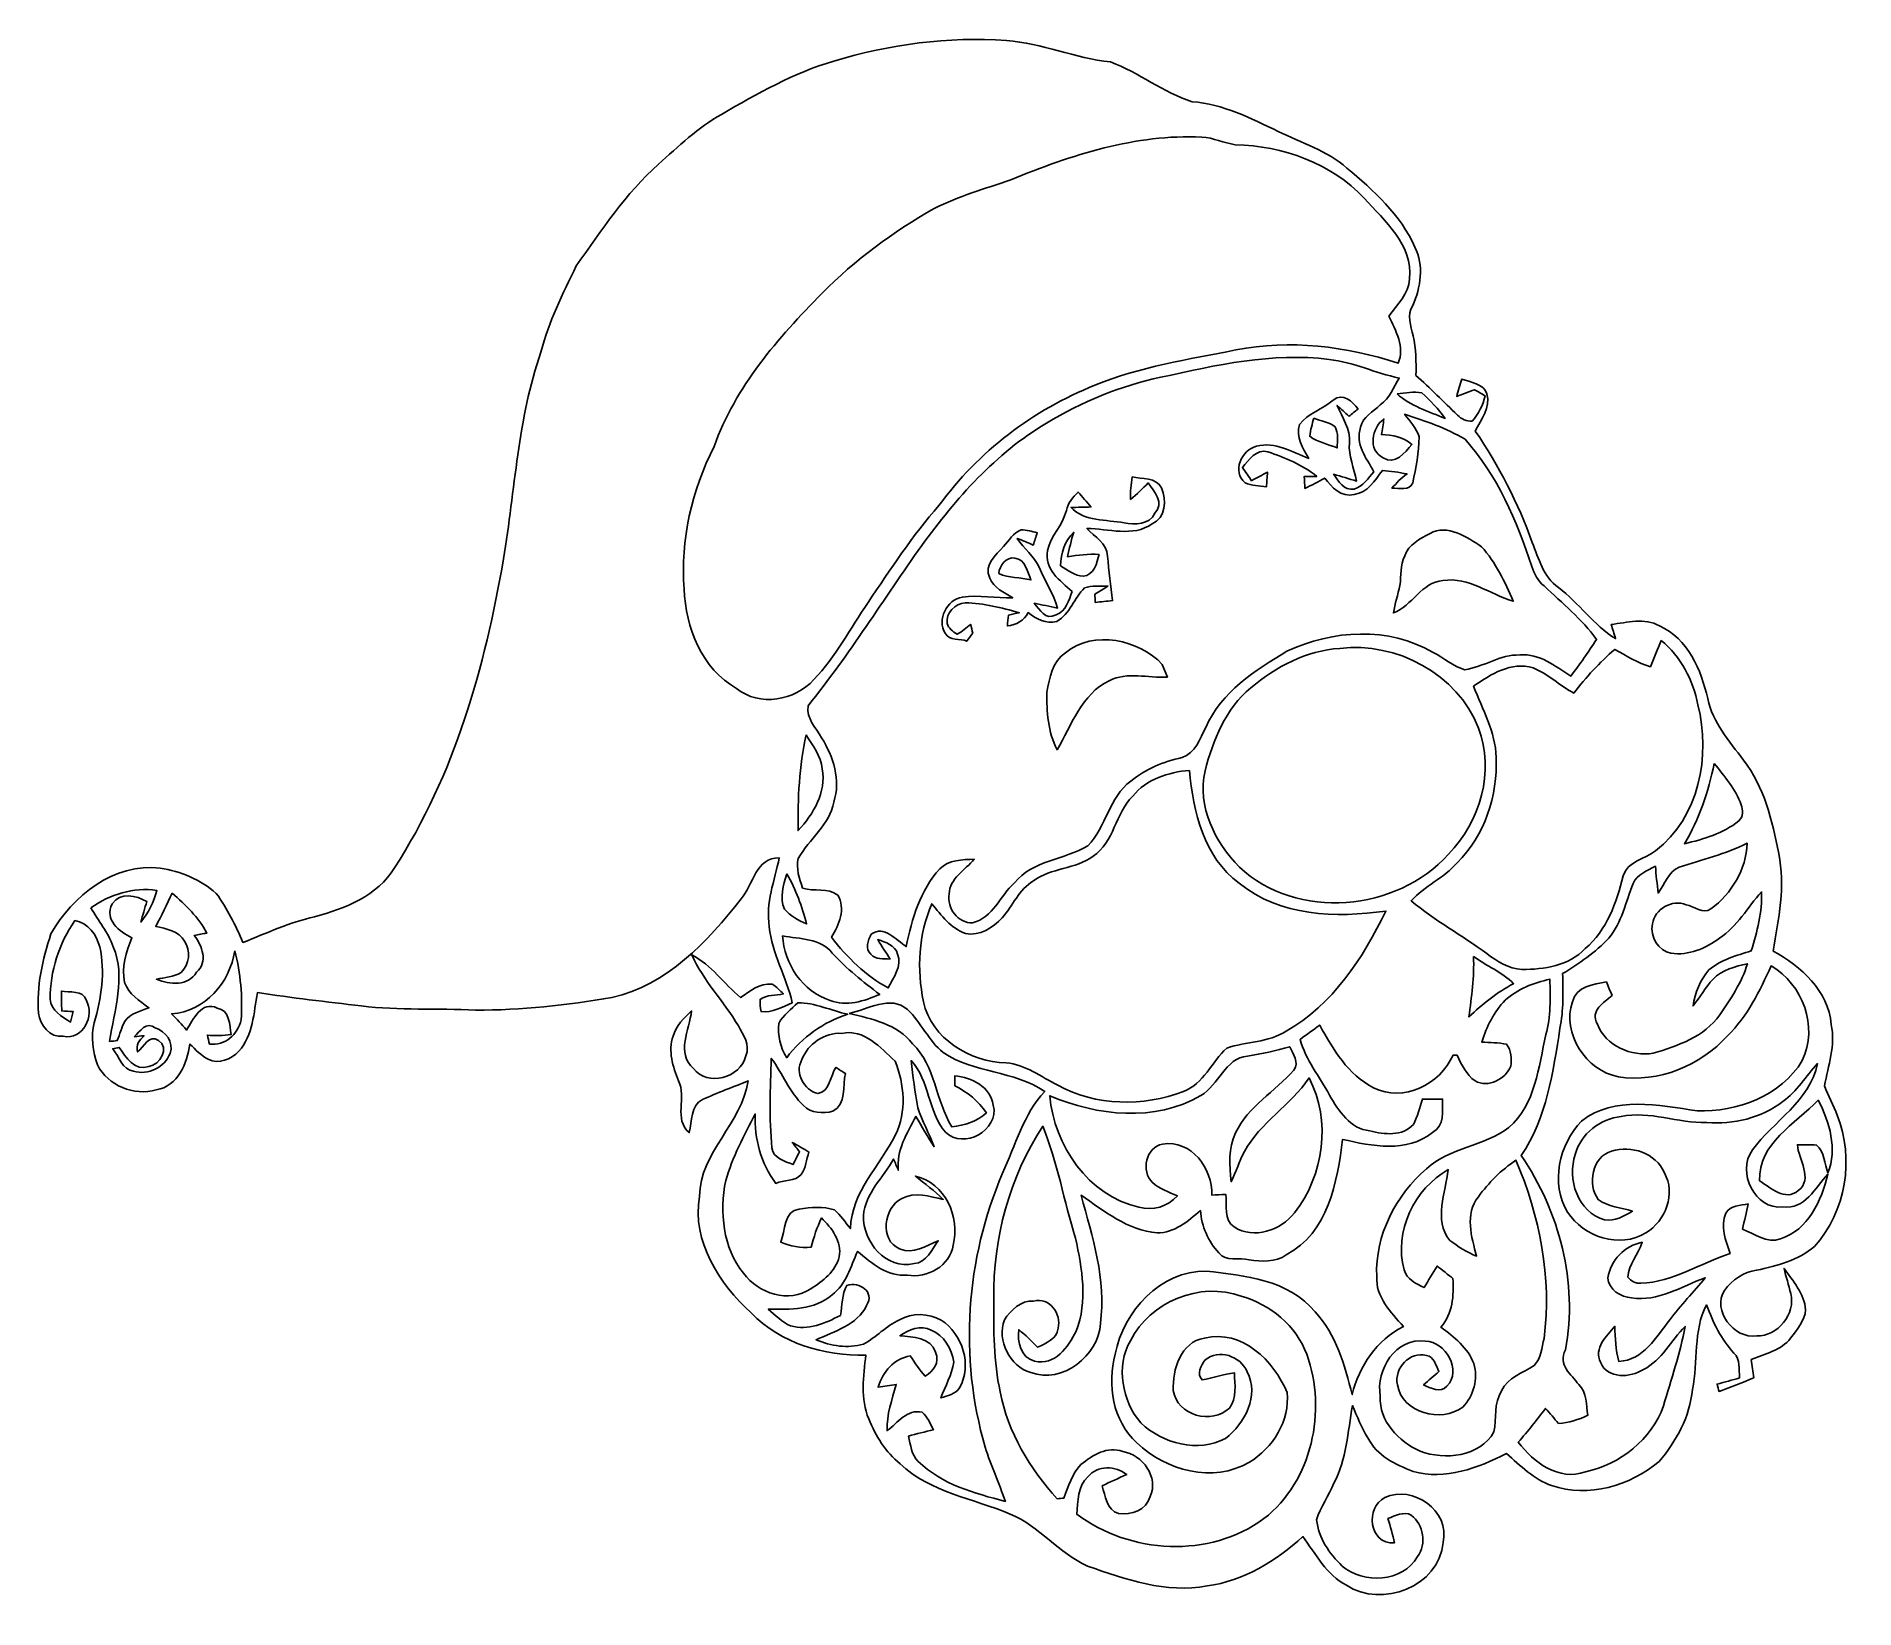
# Model space of a CAD drawing. Header units: centimetres. Extents: x -9.4 to 7.8, y -7.4 to 7.5.
import ezdxf

# ---------------------------------------------------------------- set-up
doc = ezdxf.new("R2010")
doc.units = ezdxf.units.CM
doc.header["$MEASUREMENT"] = 0
doc.layers.add('Camada 1', color=7, linetype='Continuous')

msp = doc.modelspace()

# ---------------------------------------------------------------- linework, layer by layer
at = {"layer": 'Camada 1'}
for points, knots in [([(-1.85552, 7.27968), (-1.32587, 7.4419), (-0.76873, 7.51663), (-0.21507, 7.47814), (-0.21507, 7.47814), (0.12211, 7.44965), (0.43806, 7.31067), (0.77374, 7.27293), (0.77374, 7.27293), (1.04444, 7.17345), (1.2754, 6.98223), (1.55084, 6.8945), (1.55084, 6.8945), (1.84304, 6.874), (2.10849, 6.73653), (2.3682, 6.61281), (2.3682, 6.61281), (2.59015, 6.50532), (2.8331, 6.43109), (3.02107, 6.26436), (3.02107, 6.26436), (3.27477, 6.05141), (3.53248, 5.82045), (3.6682, 5.51125), (3.6682, 5.51125), (3.75569, 5.33829), (3.72319, 5.12883), (3.64745, 4.95711), (3.64745, 4.95711), (3.58271, 4.86738), (3.63396, 4.76315), (3.64971, 4.66966), (3.64971, 4.66966), (3.6787, 4.54668), (3.67995, 4.41896), (3.6777, 4.29299), (3.6777, 4.29299), (3.81467, 4.17301), (3.9399, 4.04028), (4.07263, 3.91555), (4.07263, 3.91555), (4.10937, 3.87881), (4.15861, 3.85432), (4.21185, 3.85782), (4.21185, 3.85782), (4.27259, 3.9278), (4.31433, 4.00804), (4.33708, 4.09902), (4.33708, 4.09902), (4.30184, 4.11802), (4.26734, 4.13726), (4.23309, 4.15701), (4.23309, 4.15701), (4.17711, 4.13577), (4.12161, 4.11402), (4.06563, 4.09327), (4.06563, 4.09327), (4.07963, 4.14901), (4.09637, 4.204), (4.11437, 4.25849), (4.11437, 4.25849), (4.1926, 4.2265), (4.31958, 4.21675), (4.35182, 4.11902), (4.35182, 4.11902), (4.38957, 3.98679), (4.29533, 3.87531), (4.24209, 3.76283), (4.24209, 3.76283), (4.46455, 3.43365), (4.65027, 3.07921), (4.7825, 2.70428), (4.7825, 2.70428), (4.84423, 2.55156), (4.88997, 2.37634), (5.0312, 2.27511), (5.0312, 2.27511), (5.22716, 2.12963), (5.36564, 1.91693), (5.57559, 1.7897), (5.57559, 1.7897), (5.56135, 1.83494), (5.5471, 1.87993), (5.53386, 1.92493), (5.53386, 1.92493), (5.68508, 1.94167), (5.85129, 1.99341), (5.99127, 1.91068), (5.99127, 1.91068), (6.26372, 1.79345), (6.3887, 1.48926), (6.45143, 1.21981), (6.45143, 1.21981), (6.49843, 0.9906), (6.65515, 0.81613), (6.79087, 0.63542), (6.79087, 0.63542), (6.98908, 0.38096), (7.06632, 0.05678), (7.12556, -0.25417), (7.12556, -0.25417), (7.18904, -0.56161), (7.12705, -0.87656), (7.07231, -1.18049), (7.07231, -1.18049), (7.34002, -1.32547), (7.59597, -1.55842), (7.62546, -1.87862), (7.62546, -1.87862), (7.66921, -2.07708), (7.59522, -2.27004), (7.56172, -2.46251), (7.56172, -2.46251), (7.59097, -2.55949), (7.65021, -2.64547), (7.6827, -2.74196), (7.6827, -2.74196), (7.84767, -3.15388), (7.76394, -3.65829), (7.46674, -3.98923), (7.46674, -3.98923), (7.31178, -4.1212), (7.11056, -4.17394), (6.9161, -4.21568), (6.9161, -4.21568), (6.79137, -4.23093), (6.68464, -4.30966), (6.61091, -4.40765), (6.61091, -4.40765), (6.48793, -4.59761), (6.70063, -4.87306), (6.91734, -4.83931), (6.91734, -4.83931), (7.11506, -4.84582), (7.29002, -4.62935), (7.24053, -4.43739), (7.24053, -4.43739), (7.22154, -4.3569), (7.19554, -4.27842), (7.1768, -4.19818), (7.1768, -4.19818), (7.26028, -4.31841), (7.36851, -4.43814), (7.38201, -4.59086), (7.38201, -4.59086), (7.37576, -4.69634), (7.29802, -4.78082), (7.23929, -4.86206), (7.23929, -4.86206), (7.1488, -4.97979), (6.99508, -5.00878), (6.86535, -5.06577), (6.86535, -5.06577), (6.8731, -5.12351), (6.88085, -5.181), (6.88935, -5.23849), (6.88935, -5.23849), (6.78087, -5.28623), (6.66989, -5.32823), (6.55891, -5.36846), (6.55891, -5.36846), (6.55441, -5.35097), (6.54542, -5.31597), (6.54092, -5.29873), (6.54092, -5.29873), (6.6124, -5.27973), (6.68364, -5.26023), (6.75438, -5.23899), (6.75438, -5.23899), (6.74438, -5.1585), (6.76587, -5.06427), (6.69989, -5.00353), (6.69989, -5.00353), (6.57991, -4.87181), (6.49992, -4.71184), (6.44043, -4.54512), (6.44043, -4.54512), (6.30846, -4.79183), (6.36295, -5.08377), (6.30571, -5.34972), (6.30571, -5.34972), (6.28271, -5.60792), (6.15273, -5.83988), (5.98877, -6.03509), (5.98877, -6.03509), (5.71232, -6.26655), (5.3169, -6.38077), (4.96771, -6.26355), (4.96771, -6.26355), (4.79799, -6.20681), (4.67151, -6.07134), (4.53829, -5.95886), (4.53829, -5.95886), (4.26734, -6.09533), (3.95665, -6.21531), (3.6502, -6.12908), (3.6502, -6.12908), (3.48523, -6.06359), (3.30352, -5.97935), (3.22178, -5.81063), (3.22178, -5.81063), (3.16005, -5.71365), (3.1198, -5.60642), (3.07356, -5.50244), (3.07356, -5.50244), (3.03057, -5.75164), (3.01807, -6.01385), (2.89635, -6.24156), (2.89635, -6.24156), (2.84935, -6.36003), (2.76812, -6.46526), (2.73387, -6.58849), (2.73387, -6.58849), (2.74987, -6.76021), (2.8551, -6.91118), (2.97558, -7.02816), (2.97558, -7.02816), (3.18104, -7.19988), (3.55072, -7.18713), (3.6922, -6.93842), (3.6922, -6.93842), (3.78418, -6.81794), (3.74818, -6.63523), (3.63371, -6.54449), (3.63371, -6.54449), (3.55922, -6.50526), (3.48173, -6.552), (3.4115, -6.57674), (3.4115, -6.57674), (3.43375, -6.65322), (3.45649, -6.72971), (3.47298, -6.8077), (3.47298, -6.8077), (3.22828, -6.82244), (3.19429, -6.46801), (3.38251, -6.37802), (3.38251, -6.37802), (3.6492, -6.2518), (4.00539, -6.5045), (3.9349, -6.80495), (3.9349, -6.80495), (3.89966, -7.22462), (3.35001, -7.43358), (3.01732, -7.21037), (3.01732, -7.21037), (2.82486, -7.11189), (2.72687, -6.91443), (2.60265, -6.74871), (2.60265, -6.74871), (2.34795, -6.98166), (2.04076, -7.16963), (1.69307, -7.21712), (1.69307, -7.21712), (1.30214, -7.29236), (0.91947, -7.15313), (0.55553, -7.02891), (0.55553, -7.02891), (0.28433, -6.90518), (0.09761, -6.65048), (-0.17859, -6.53475), (-0.17859, -6.53475), (-0.53052, -6.38628), (-0.93744, -6.32754), (-1.22639, -6.05659), (-1.22639, -6.05659), (-1.36461, -5.94611), (-1.4556, -5.79014), (-1.52433, -5.62967), (-1.52433, -5.62967), (-1.60432, -5.4377), (-1.57333, -5.222), (-1.55208, -5.02178), (-1.55208, -5.02178), (-1.94525, -5.02978), (-2.36217, -4.91255), (-2.64063, -4.6221), (-2.64063, -4.6221), (-2.94482, -4.34391), (-3.20527, -3.94323), (-3.13328, -3.51356), (-3.13328, -3.51356), (-3.12729, -3.09214), (-2.72986, -2.82119), (-2.66987, -2.41601), (-2.66987, -2.41601), (-2.81434, -2.47501), (-2.96257, -2.5255), (-3.10304, -2.59323), (-3.10304, -2.59323), (-3.22177, -2.64847), (-3.19802, -2.80045), (-3.23077, -2.90768), (-3.23077, -2.90768), (-3.38224, -2.7802), (-3.25001, -2.57199), (-3.33374, -2.41527), (-3.33374, -2.41527), (-3.38224, -2.28154), (-3.43572, -2.13007), (-3.38348, -1.98959), (-3.38348, -1.98959), (-3.35449, -1.89162), (-3.28175, -1.81638), (-3.20727, -1.75039), (-3.20727, -1.75039), (-3.23026, -1.92936), (-3.35749, -2.15082), (-3.19002, -2.29654), (-3.19002, -2.29654), (-3.05755, -2.47501), (-2.73961, -2.38527), (-2.69287, -2.17781), (-2.69287, -2.17781), (-2.64737, -2.07158), (-2.71736, -1.97959), (-2.76285, -1.89211), (-2.76285, -1.89211), (-2.90058, -1.66066), (-3.09454, -1.46494), (-3.20527, -1.21699), (-3.20527, -1.21699), (-3.01831, -1.31297), (-2.90233, -1.49269), (-2.74236, -1.62191), (-2.74236, -1.62191), (-2.65037, -1.56367), (-2.56064, -1.48144), (-2.44166, -1.49643), (-2.44166, -1.49643), (-2.40067, -1.52018), (-2.36817, -1.55593), (-2.33443, -1.58892), (-2.33443, -1.58892), (-2.40867, -1.60142), (-2.4914, -1.59617), (-2.55639, -1.64066), (-2.55639, -1.64066), (-2.55839, -1.67915), (-2.55489, -1.71815), (-2.54764, -1.75639), (-2.54764, -1.75639), (-2.43916, -1.76889), (-2.34618, -1.71365), (-2.2512, -1.67216), (-2.2512, -1.67216), (-2.30594, -1.42545), (-2.44441, -1.20424), (-2.46991, -0.94954), (-2.46991, -0.94954), (-2.50465, -0.72533), (-2.42041, -0.51062), (-2.37392, -0.29541), (-2.37392, -0.29541), (-2.60038, -0.28717), (-2.61913, -0.55236), (-2.73735, -0.68484), (-2.73735, -0.68484), (-3.05604, -1.08951), (-3.43973, -1.50644), (-3.96463, -1.62267), (-3.96463, -1.62267), (-4.3928, -1.6959), (-4.82697, -1.74289), (-5.26189, -1.74314), (-5.26189, -1.74314), (-5.62382, -1.72289), (-5.9875, -1.74764), (-6.34818, -1.7024), (-6.34818, -1.7024), (-6.67737, -1.66241), (-7.00706, -1.62666), (-7.33475, -1.57567), (-7.33475, -1.57567), (-7.36949, -1.76589), (-7.37649, -1.9816), (-7.51021, -2.13432), (-7.51021, -2.13432), (-7.58345, -2.20681), (-7.70293, -2.26379), (-7.80216, -2.2098), (-7.80216, -2.2098), (-7.87015, -2.17506), (-7.92239, -2.11782), (-7.97688, -2.06583), (-7.97688, -2.06583), (-8.00387, -2.2458), (-8.08961, -2.46926), (-8.29607, -2.5), (-8.29607, -2.5), (-8.51128, -2.56349), (-8.75249, -2.45876), (-8.85597, -2.26379), (-8.85597, -2.26379), (-8.90296, -2.13682), (-8.91771, -1.99435), (-8.88546, -1.86237), (-8.88546, -1.86237), (-8.81948, -1.63016), (-8.77848, -1.38021), (-8.83422, -1.14175), (-8.83422, -1.14175), (-8.86146, -1.02628), (-8.94595, -0.9118), (-9.06893, -0.89155), (-9.06893, -0.89155), (-9.22315, -1.10826), (-9.30513, -1.37296), (-9.30488, -1.63841), (-9.30488, -1.63841), (-9.29888, -1.74764), (-9.19116, -1.80388), (-9.11017, -1.85637), (-9.11017, -1.85637), (-9.10192, -1.82288), (-9.09393, -1.78963), (-9.08617, -1.75614), (-9.08617, -1.75614), (-9.12242, -1.75389), (-9.15841, -1.75189), (-9.19465, -1.74964), (-9.19465, -1.74964), (-9.1964, -1.68665), (-9.19741, -1.62367), (-9.19741, -1.56092), (-9.19741, -1.56092), (-9.12417, -1.57892), (-8.99244, -1.54867), (-8.9627, -1.64616), (-8.9627, -1.64616), (-8.87946, -1.79439), (-8.98969, -2.03034), (-9.18216, -1.99109), (-9.18216, -1.99109), (-9.30688, -2.00784), (-9.40287, -1.88586), (-9.41561, -1.77239), (-9.41561, -1.77239), (-9.43611, -1.51668), (-9.37787, -1.25998), (-9.29788, -1.01852), (-9.29788, -1.01852), (-9.09192, -0.65635), (-8.69949, -0.3389), (-8.25933, -0.3934), (-8.25933, -0.3934), (-8.06436, -0.42164), (-7.8739, -0.50187), (-7.72568, -0.63285), (-7.72568, -0.63285), (-7.6202, -0.77532), (-7.54371, -0.93704), (-7.47197, -1.09876), (-7.47197, -1.09876), (-7.24752, -1.01103), (-7.02756, -0.9078), (-6.79135, -0.85431), (-6.79135, -0.85431), (-6.5024, -0.77457), (-6.19446, -0.65834), (-6.03199, -0.3889), (-6.03199, -0.3889), (-5.4601, 0.49144), (-5.1714, 1.52175), (-4.99619, 2.54731), (-4.99619, 2.54731), (-4.88571, 3.20369), (-4.86096, 3.88006), (-4.64, 4.51345), (-4.64, 4.51345), (-4.56301, 4.80014), (-4.43654, 5.06909), (-4.30381, 5.33304), (-4.30381, 5.33304), (-4.06511, 5.67173), (-3.8339, 6.02291), (-3.52271, 6.30061), (-3.52271, 6.30061), (-3.33425, 6.47133), (-3.14703, 6.64854), (-2.92457, 6.77478), (-2.92457, 6.77478), (-2.58189, 6.96999), (-2.2377, 7.1727), (-1.85552, 7.27968)], [0, 0, 0, 0, 0.00819672, 0.00819672, 0.00819672, 0.00819672, 0.01639344, 0.01639344, 0.01639344, 0.01639344, 0.02459016, 0.02459016, 0.02459016, 0.02459016, 0.03278689, 0.03278689, 0.03278689, 0.03278689, 0.04098361, 0.04098361, 0.04098361, 0.04098361, 0.04918033, 0.04918033, 0.04918033, 0.04918033, 0.05737705, 0.05737705, 0.05737705, 0.05737705, 0.06557377, 0.06557377, 0.06557377, 0.06557377, 0.07377049, 0.07377049, 0.07377049, 0.07377049, 0.08196721, 0.08196721, 0.08196721, 0.08196721, 0.09016393, 0.09016393, 0.09016393, 0.09016393, 0.09836066, 0.09836066, 0.09836066, 0.09836066, 0.10655738, 0.10655738, 0.10655738, 0.10655738, 0.1147541, 0.1147541, 0.1147541, 0.1147541, 0.12295082, 0.12295082, 0.12295082, 0.12295082, 0.13114754, 0.13114754, 0.13114754, 0.13114754, 0.13934426, 0.13934426, 0.13934426, 0.13934426, 0.14754098, 0.14754098, 0.14754098, 0.14754098, 0.1557377, 0.1557377, 0.1557377, 0.1557377, 0.16393443, 0.16393443, 0.16393443, 0.16393443, 0.17213115, 0.17213115, 0.17213115, 0.17213115, 0.18032787, 0.18032787, 0.18032787, 0.18032787, 0.18852459, 0.18852459, 0.18852459, 0.18852459, 0.19672131, 0.19672131, 0.19672131, 0.19672131, 0.20491803, 0.20491803, 0.20491803, 0.20491803, 0.21311475, 0.21311475, 0.21311475, 0.21311475, 0.22131148, 0.22131148, 0.22131148, 0.22131148, 0.2295082, 0.2295082, 0.2295082, 0.2295082, 0.23770492, 0.23770492, 0.23770492, 0.23770492, 0.24590164, 0.24590164, 0.24590164, 0.24590164, 0.25409836, 0.25409836, 0.25409836, 0.25409836, 0.26229508, 0.26229508, 0.26229508, 0.26229508, 0.2704918, 0.2704918, 0.2704918, 0.2704918, 0.27868852, 0.27868852, 0.27868852, 0.27868852, 0.28688525, 0.28688525, 0.28688525, 0.28688525, 0.29508197, 0.29508197, 0.29508197, 0.29508197, 0.30327869, 0.30327869, 0.30327869, 0.30327869, 0.31147541, 0.31147541, 0.31147541, 0.31147541, 0.31967213, 0.31967213, 0.31967213, 0.31967213, 0.32786885, 0.32786885, 0.32786885, 0.32786885, 0.33606557, 0.33606557, 0.33606557, 0.33606557, 0.3442623, 0.3442623, 0.3442623, 0.3442623, 0.35245902, 0.35245902, 0.35245902, 0.35245902, 0.36065574, 0.36065574, 0.36065574, 0.36065574, 0.36885246, 0.36885246, 0.36885246, 0.36885246, 0.37704918, 0.37704918, 0.37704918, 0.37704918, 0.3852459, 0.3852459, 0.3852459, 0.3852459, 0.39344262, 0.39344262, 0.39344262, 0.39344262, 0.40163934, 0.40163934, 0.40163934, 0.40163934, 0.40983607, 0.40983607, 0.40983607, 0.40983607, 0.41803279, 0.41803279, 0.41803279, 0.41803279, 0.42622951, 0.42622951, 0.42622951, 0.42622951, 0.43442623, 0.43442623, 0.43442623, 0.43442623, 0.44262295, 0.44262295, 0.44262295, 0.44262295, 0.45081967, 0.45081967, 0.45081967, 0.45081967, 0.45901639, 0.45901639, 0.45901639, 0.45901639, 0.46721311, 0.46721311, 0.46721311, 0.46721311, 0.47540984, 0.47540984, 0.47540984, 0.47540984, 0.48360656, 0.48360656, 0.48360656, 0.48360656, 0.49180328, 0.49180328, 0.49180328, 0.49180328, 0.5, 0.5, 0.5, 0.5, 0.50819672, 0.50819672, 0.50819672, 0.50819672, 0.51639344, 0.51639344, 0.51639344, 0.51639344, 0.52459016, 0.52459016, 0.52459016, 0.52459016, 0.53278689, 0.53278689, 0.53278689, 0.53278689, 0.54098361, 0.54098361, 0.54098361, 0.54098361, 0.54918033, 0.54918033, 0.54918033, 0.54918033, 0.55737705, 0.55737705, 0.55737705, 0.55737705, 0.56557377, 0.56557377, 0.56557377, 0.56557377, 0.57377049, 0.57377049, 0.57377049, 0.57377049, 0.58196721, 0.58196721, 0.58196721, 0.58196721, 0.59016393, 0.59016393, 0.59016393, 0.59016393, 0.59836066, 0.59836066, 0.59836066, 0.59836066, 0.60655738, 0.60655738, 0.60655738, 0.60655738, 0.6147541, 0.6147541, 0.6147541, 0.6147541, 0.62295082, 0.62295082, 0.62295082, 0.62295082, 0.63114754, 0.63114754, 0.63114754, 0.63114754, 0.63934426, 0.63934426, 0.63934426, 0.63934426, 0.64754098, 0.64754098, 0.64754098, 0.64754098, 0.6557377, 0.6557377, 0.6557377, 0.6557377, 0.66393443, 0.66393443, 0.66393443, 0.66393443, 0.67213115, 0.67213115, 0.67213115, 0.67213115, 0.68032787, 0.68032787, 0.68032787, 0.68032787, 0.68852459, 0.68852459, 0.68852459, 0.68852459, 0.69672131, 0.69672131, 0.69672131, 0.69672131, 0.70491803, 0.70491803, 0.70491803, 0.70491803, 0.71311475, 0.71311475, 0.71311475, 0.71311475, 0.72131148, 0.72131148, 0.72131148, 0.72131148, 0.7295082, 0.7295082, 0.7295082, 0.7295082, 0.73770492, 0.73770492, 0.73770492, 0.73770492, 0.74590164, 0.74590164, 0.74590164, 0.74590164, 0.75409836, 0.75409836, 0.75409836, 0.75409836, 0.76229508, 0.76229508, 0.76229508, 0.76229508, 0.7704918, 0.7704918, 0.7704918, 0.7704918, 0.77868852, 0.77868852, 0.77868852, 0.77868852, 0.78688525, 0.78688525, 0.78688525, 0.78688525, 0.79508197, 0.79508197, 0.79508197, 0.79508197, 0.80327869, 0.80327869, 0.80327869, 0.80327869, 0.81147541, 0.81147541, 0.81147541, 0.81147541, 0.81967213, 0.81967213, 0.81967213, 0.81967213, 0.82786885, 0.82786885, 0.82786885, 0.82786885, 0.83606557, 0.83606557, 0.83606557, 0.83606557, 0.8442623, 0.8442623, 0.8442623, 0.8442623, 0.85245902, 0.85245902, 0.85245902, 0.85245902, 0.86065574, 0.86065574, 0.86065574, 0.86065574, 0.86885246, 0.86885246, 0.86885246, 0.86885246, 0.87704918, 0.87704918, 0.87704918, 0.87704918, 0.8852459, 0.8852459, 0.8852459, 0.8852459, 0.89344262, 0.89344262, 0.89344262, 0.89344262, 0.90163934, 0.90163934, 0.90163934, 0.90163934, 0.90983607, 0.90983607, 0.90983607, 0.90983607, 0.91803279, 0.91803279, 0.91803279, 0.91803279, 0.92622951, 0.92622951, 0.92622951, 0.92622951, 0.93442623, 0.93442623, 0.93442623, 0.93442623, 0.94262295, 0.94262295, 0.94262295, 0.94262295, 0.95081967, 0.95081967, 0.95081967, 0.95081967, 0.95901639, 0.95901639, 0.95901639, 0.95901639, 0.96721311, 0.96721311, 0.96721311, 0.96721311, 0.97540984, 0.97540984, 0.97540984, 0.97540984, 0.98360656, 0.98360656, 0.98360656, 0.98360656, 1, 1, 1, 1]), ([(-0.17433, 6.15239), (-0.41879, 6.0669), (-0.67049, 5.99742), (-0.9022, 5.87994), (-0.9022, 5.87994), (-1.29163, 5.65973), (-1.65406, 5.39028), (-1.96925, 5.07234), (-1.96925, 5.07234), (-2.38667, 4.64817), (-2.79285, 4.18526), (-2.99406, 3.61536), (-2.99406, 3.61536), (-3.20552, 3.19919), (-3.3165, 2.72902), (-3.27776, 2.26111), (-3.27776, 2.26111), (-3.26701, 1.89468), (-3.10979, 1.50425), (-2.7796, 1.31454), (-2.7796, 1.31454), (-2.56239, 1.14182), (-2.2257, 1.19806), (-2.04649, 1.39977), (-2.04649, 1.39977), (-1.83778, 1.61699), (-1.6973, 1.88618), (-1.52983, 2.13389), (-1.52983, 2.13389), (-1.31687, 2.44933), (-1.10841, 2.76951), (-0.85646, 3.05572), (-0.85646, 3.05572), (-0.48278, 3.56687), (0.03813, 3.9658), (0.62652, 4.19925), (0.62652, 4.19925), (1.05394, 4.37772), (1.5151, 4.44271), (1.96602, 4.53544), (1.96602, 4.53544), (2.48092, 4.63717), (3.01357, 4.56943), (3.50923, 4.40896), (3.50923, 4.40896), (3.57471, 4.56319), (3.48523, 4.7174), (3.42074, 4.85713), (3.42074, 4.85713), (3.49873, 4.96561), (3.61196, 5.06734), (3.61796, 5.20981), (3.61796, 5.20981), (3.64871, 5.53625), (3.38051, 5.76046), (3.18479, 5.97817), (3.18479, 5.97817), (2.87085, 6.31161), (2.41169, 6.47583), (1.96052, 6.48633), (1.96052, 6.48633), (1.85229, 6.50033), (1.75231, 6.55357), (1.64258, 6.55882), (1.64258, 6.55882), (1.01295, 6.5883), (0.40081, 6.38859), (-0.17433, 6.15239)], [0, 0, 0, 0, 0.05555556, 0.05555556, 0.05555556, 0.05555556, 0.11111111, 0.11111111, 0.11111111, 0.11111111, 0.16666667, 0.16666667, 0.16666667, 0.16666667, 0.22222222, 0.22222222, 0.22222222, 0.22222222, 0.27777778, 0.27777778, 0.27777778, 0.27777778, 0.33333333, 0.33333333, 0.33333333, 0.33333333, 0.38888889, 0.38888889, 0.38888889, 0.38888889, 0.44444444, 0.44444444, 0.44444444, 0.44444444, 0.5, 0.5, 0.5, 0.5, 0.55555556, 0.55555556, 0.55555556, 0.55555556, 0.61111111, 0.61111111, 0.61111111, 0.61111111, 0.66666667, 0.66666667, 0.66666667, 0.66666667, 0.72222222, 0.72222222, 0.72222222, 0.72222222, 0.77777778, 0.77777778, 0.77777778, 0.77777778, 0.83333333, 0.83333333, 0.83333333, 0.83333333, 0.88888889, 0.88888889, 0.88888889, 0.88888889, 1, 1, 1, 1]), ([(1.25165, 4.27474), (0.86747, 4.1935), (0.49954, 4.04228), (0.16485, 3.83782), (0.16485, 3.83782), (-0.3188, 3.55312), (-0.69249, 3.12245), (-1.02068, 2.67478), (-1.02068, 2.67478), (-1.38111, 2.16763), (-1.70905, 1.63623), (-2.10073, 1.15182), (-2.10073, 1.15182), (-2.11897, 1.02959), (-2.02524, 0.94486), (-1.9725, 0.84763), (-1.9725, 0.84763), (-1.86102, 0.66766), (-1.78728, 0.4452), (-1.85627, 0.23524), (-1.85627, 0.23524), (-1.89401, 0.01678), (-2.09122, -0.11569), (-2.19446, -0.29941), (-2.19446, -0.29941), (-2.2162, -0.3934), (-2.18396, -0.49287), (-2.15197, -0.58186), (-2.15197, -0.58186), (-2.04399, -0.6191), (-1.91176, -0.57436), (-1.81828, -0.64884), (-1.81828, -0.64884), (-1.74179, -0.77657), (-1.80503, -0.93429), (-1.87752, -1.04977), (-1.87752, -1.04977), (-1.7298, -1.24173), (-1.55332, -1.41646), (-1.33811, -1.53168), (-1.33811, -1.53168), (-1.28988, -1.43295), (-1.20514, -1.32447), (-1.24988, -1.20924), (-1.24988, -1.20924), (-1.27263, -1.12401), (-1.36511, -1.09726), (-1.43835, -1.07202), (-1.43835, -1.07202), (-1.40136, -1.13501), (-1.35912, -1.19425), (-1.32112, -1.25673), (-1.32112, -1.25673), (-1.38336, -1.25248), (-1.45959, -1.26548), (-1.50358, -1.21049), (-1.50358, -1.21049), (-1.55957, -1.164), (-1.53133, -1.07577), (-1.49984, -1.02127), (-1.49984, -1.02127), (-1.37911, -0.92829), (-1.26238, -1.07876), (-1.1679, -1.13851), (-1.1679, -1.13851), (-1.11191, -0.8738), (-1.03592, -0.60236), (-0.84846, -0.39814), (-0.84846, -0.39814), (-0.76273, -0.31315), (-0.633, -0.31066), (-0.52102, -0.30766), (-0.52102, -0.30766), (-0.60501, -0.40914), (-0.75697, -0.48937), (-0.75872, -0.6376), (-0.75872, -0.6376), (-0.78347, -0.76882), (-0.67424, -0.92155), (-0.53651, -0.9118), (-0.53651, -0.9118), (-0.3388, -0.86455), (-0.27731, -0.65435), (-0.13909, -0.53212), (-0.13909, -0.53212), (0.03538, -0.31841), (0.33532, -0.31315), (0.55878, -0.17943), (0.55878, -0.17943), (0.7345, -0.00271), (0.75874, 0.28373), (0.96796, 0.43445), (0.96796, 0.43445), (1.10768, 0.55043), (1.2779, 0.62117), (1.45411, 0.65916), (1.45411, 0.65916), (1.58084, 0.69841), (1.62458, 0.83963), (1.67982, 0.94636), (1.67982, 0.94636), (1.82604, 1.28104), (2.15098, 1.49051), (2.45167, 1.67072), (2.45167, 1.67072), (2.88285, 1.87344), (3.42025, 1.90693), (3.84017, 1.65773), (3.84017, 1.65773), (3.94415, 1.61023), (4.03038, 1.52275), (4.14186, 1.49425), (4.14186, 1.49425), (4.32108, 1.52), (4.47955, 1.64048), (4.66552, 1.63448), (4.66552, 1.63448), (4.85273, 1.65023), (5.00095, 1.5295), (5.14842, 1.43452), (5.14842, 1.43452), (5.23891, 1.544), (5.31389, 1.66497), (5.39413, 1.7817), (5.39413, 1.7817), (5.2564, 1.97817), (5.06694, 2.12514), (4.89697, 2.29086), (4.89697, 2.29086), (4.83374, 2.3361), (4.80349, 2.40709), (4.77875, 2.47707), (4.77875, 2.47707), (4.63802, 2.91074), (4.44981, 3.34316), (4.14486, 3.6866), (4.14486, 3.6866), (3.9664, 3.79133), (3.76618, 3.85981), (3.56922, 3.92305), (3.56922, 3.92305), (3.61921, 3.85456), (3.68595, 3.79208), (3.7072, 3.70735), (3.7072, 3.70735), (3.70319, 3.56037), (3.67945, 3.41365), (3.64696, 3.27042), (3.64696, 3.27042), (3.62071, 3.18794), (3.51748, 3.22618), (3.44974, 3.21918), (3.44974, 3.21918), (3.49224, 3.27042), (3.53672, 3.31717), (3.59271, 3.35566), (3.59271, 3.35566), (3.51573, 3.3724), (3.43599, 3.3809), (3.35826, 3.3899), (3.35826, 3.3899), (3.28952, 3.29667), (3.21728, 3.17669), (3.09181, 3.16094), (3.09181, 3.16094), (2.96384, 3.12945), (2.87785, 3.22918), (2.81011, 3.31592), (2.81011, 3.31592), (2.74937, 3.28042), (2.68538, 3.24893), (2.62239, 3.21894), (2.62239, 3.21894), (2.62015, 3.25693), (2.6184, 3.29467), (2.61665, 3.33241), (2.61665, 3.33241), (2.65564, 3.33217), (2.69488, 3.33217), (2.73438, 3.33217), (2.73438, 3.33217), (2.59965, 3.44389), (2.43418, 3.51138), (2.26971, 3.56537), (2.26971, 3.56537), (2.16048, 3.59837), (2.08799, 3.48838), (2.02775, 3.4169), (2.02775, 3.4169), (2.05825, 3.37616), (2.08775, 3.33416), (2.11524, 3.29117), (2.11524, 3.29117), (2.16498, 3.31916), (2.21522, 3.34616), (2.26671, 3.3714), (2.26671, 3.3714), (2.26346, 3.32492), (2.25996, 3.27818), (2.25621, 3.23168), (2.25621, 3.23168), (2.18797, 3.24443), (2.11549, 3.24268), (2.05275, 3.27193), (2.05275, 3.27193), (1.92553, 3.37415), (2.01901, 3.58712), (2.16248, 3.61836), (2.16248, 3.61836), (2.33745, 3.6671), (2.50117, 3.56362), (2.65864, 3.50313), (2.65864, 3.50313), (2.5974, 3.59911), (2.53666, 3.70684), (2.57091, 3.82707), (2.57091, 3.82707), (2.65289, 3.93405), (2.79387, 3.96855), (2.89159, 4.05878), (2.89159, 4.05878), (2.98458, 4.13326), (3.07506, 4.04378), (3.12805, 3.9728), (3.12805, 3.9728), (3.09855, 3.95005), (3.06956, 3.9273), (3.04082, 3.90456), (3.04082, 3.90456), (3.00307, 3.9388), (2.96583, 3.97355), (2.92734, 4.00678), (2.92734, 4.00678), (2.97858, 3.89431), (3.05507, 3.78183), (3.04556, 3.65236), (3.04556, 3.65236), (3.03407, 3.52663), (3.09081, 3.4094), (3.1138, 3.28842), (3.1138, 3.28842), (3.04032, 3.30892), (2.96808, 3.33292), (2.89485, 3.35316), (2.89485, 3.35316), (2.93884, 3.28717), (2.99533, 3.19394), (3.08906, 3.21218), (3.08906, 3.21218), (3.17329, 3.23543), (3.22404, 3.31367), (3.27727, 3.37716), (3.27727, 3.37716), (3.20653, 3.50713), (3.0968, 3.64135), (3.15205, 3.79982), (3.15205, 3.79982), (3.17304, 3.89806), (3.27052, 3.94905), (3.33876, 4.01229), (3.33876, 4.01229), (3.42774, 4.07327), (3.46349, 4.17925), (3.51823, 4.26774), (3.51823, 4.26774), (3.29252, 4.31298), (3.08281, 4.41996), (2.85236, 4.44471), (2.85236, 4.44471), (2.31146, 4.51319), (1.77655, 4.39022), (1.25165, 4.27474)], [0, 0, 0, 0, 0.01449275, 0.01449275, 0.01449275, 0.01449275, 0.02898551, 0.02898551, 0.02898551, 0.02898551, 0.04347826, 0.04347826, 0.04347826, 0.04347826, 0.05797101, 0.05797101, 0.05797101, 0.05797101, 0.07246377, 0.07246377, 0.07246377, 0.07246377, 0.08695652, 0.08695652, 0.08695652, 0.08695652, 0.10144928, 0.10144928, 0.10144928, 0.10144928, 0.11594203, 0.11594203, 0.11594203, 0.11594203, 0.13043478, 0.13043478, 0.13043478, 0.13043478, 0.14492754, 0.14492754, 0.14492754, 0.14492754, 0.15942029, 0.15942029, 0.15942029, 0.15942029, 0.17391304, 0.17391304, 0.17391304, 0.17391304, 0.1884058, 0.1884058, 0.1884058, 0.1884058, 0.20289855, 0.20289855, 0.20289855, 0.20289855, 0.2173913, 0.2173913, 0.2173913, 0.2173913, 0.23188406, 0.23188406, 0.23188406, 0.23188406, 0.24637681, 0.24637681, 0.24637681, 0.24637681, 0.26086957, 0.26086957, 0.26086957, 0.26086957, 0.27536232, 0.27536232, 0.27536232, 0.27536232, 0.28985507, 0.28985507, 0.28985507, 0.28985507, 0.30434783, 0.30434783, 0.30434783, 0.30434783, 0.31884058, 0.31884058, 0.31884058, 0.31884058, 0.33333333, 0.33333333, 0.33333333, 0.33333333, 0.34782609, 0.34782609, 0.34782609, 0.34782609, 0.36231884, 0.36231884, 0.36231884, 0.36231884, 0.37681159, 0.37681159, 0.37681159, 0.37681159, 0.39130435, 0.39130435, 0.39130435, 0.39130435, 0.4057971, 0.4057971, 0.4057971, 0.4057971, 0.42028986, 0.42028986, 0.42028986, 0.42028986, 0.43478261, 0.43478261, 0.43478261, 0.43478261, 0.44927536, 0.44927536, 0.44927536, 0.44927536, 0.46376812, 0.46376812, 0.46376812, 0.46376812, 0.47826087, 0.47826087, 0.47826087, 0.47826087, 0.49275362, 0.49275362, 0.49275362, 0.49275362, 0.50724638, 0.50724638, 0.50724638, 0.50724638, 0.52173913, 0.52173913, 0.52173913, 0.52173913, 0.53623188, 0.53623188, 0.53623188, 0.53623188, 0.55072464, 0.55072464, 0.55072464, 0.55072464, 0.56521739, 0.56521739, 0.56521739, 0.56521739, 0.57971014, 0.57971014, 0.57971014, 0.57971014, 0.5942029, 0.5942029, 0.5942029, 0.5942029, 0.60869565, 0.60869565, 0.60869565, 0.60869565, 0.62318841, 0.62318841, 0.62318841, 0.62318841, 0.63768116, 0.63768116, 0.63768116, 0.63768116, 0.65217391, 0.65217391, 0.65217391, 0.65217391, 0.66666667, 0.66666667, 0.66666667, 0.66666667, 0.68115942, 0.68115942, 0.68115942, 0.68115942, 0.69565217, 0.69565217, 0.69565217, 0.69565217, 0.71014493, 0.71014493, 0.71014493, 0.71014493, 0.72463768, 0.72463768, 0.72463768, 0.72463768, 0.73913043, 0.73913043, 0.73913043, 0.73913043, 0.75362319, 0.75362319, 0.75362319, 0.75362319, 0.76811594, 0.76811594, 0.76811594, 0.76811594, 0.7826087, 0.7826087, 0.7826087, 0.7826087, 0.79710145, 0.79710145, 0.79710145, 0.79710145, 0.8115942, 0.8115942, 0.8115942, 0.8115942, 0.82608696, 0.82608696, 0.82608696, 0.82608696, 0.84057971, 0.84057971, 0.84057971, 0.84057971, 0.85507246, 0.85507246, 0.85507246, 0.85507246, 0.86956522, 0.86956522, 0.86956522, 0.86956522, 0.88405797, 0.88405797, 0.88405797, 0.88405797, 0.89855072, 0.89855072, 0.89855072, 0.89855072, 0.91304348, 0.91304348, 0.91304348, 0.91304348, 0.92753623, 0.92753623, 0.92753623, 0.92753623, 0.94202899, 0.94202899, 0.94202899, 0.94202899, 0.95652174, 0.95652174, 0.95652174, 0.95652174, 0.97101449, 0.97101449, 0.97101449, 0.97101449, 1, 1, 1, 1]), ([(3.49798, 4.11777), (3.62771, 4.00229), (3.79692, 3.9488), (3.9549, 3.88431), (3.9549, 3.88431), (3.88841, 3.97054), (3.81817, 4.05503), (3.73519, 4.12577), (3.73519, 4.12577), (3.65645, 4.14301), (3.57646, 4.12376), (3.49798, 4.11777)], [0, 0, 0, 0, 0.25, 0.25, 0.25, 0.25, 0.5, 0.5, 0.5, 0.5, 1, 1, 1, 1]), ([(2.70788, 3.88731), (2.69263, 3.83032), (2.67264, 3.77383), (2.66889, 3.71434), (2.66889, 3.71434), (2.74438, 3.65585), (2.84161, 3.63886), (2.92909, 3.60311), (2.92909, 3.60311), (2.93009, 3.66985), (2.94234, 3.74109), (2.91109, 3.80332), (2.91109, 3.80332), (2.8556, 3.85207), (2.76912, 3.85582), (2.70788, 3.88731)], [0, 0, 0, 0, 0.2, 0.2, 0.2, 0.2, 0.4, 0.4, 0.4, 0.4, 0.6, 0.6, 0.6, 0.6, 1, 1, 1, 1]), ([(3.36526, 3.50788), (3.47849, 3.43439), (3.57471, 3.55887), (3.63921, 3.63711), (3.63921, 3.63711), (3.55847, 3.7081), (3.45424, 3.72859), (3.35001, 3.72934), (3.35001, 3.72934), (3.35776, 3.77933), (3.36601, 3.82932), (3.37326, 3.87931), (3.37326, 3.87931), (3.25428, 3.79158), (3.21978, 3.58512), (3.36526, 3.50788)], [0, 0, 0, 0, 0.2, 0.2, 0.2, 0.2, 0.4, 0.4, 0.4, 0.4, 0.6, 0.6, 0.6, 0.6, 1, 1, 1, 1]), ([(0.9808, 3.32752), (1.06903, 3.30602), (1.21075, 3.32502), (1.25999, 3.22254), (1.25999, 3.22254), (1.30999, 3.10781), (1.29949, 2.93834), (1.16901, 2.88085), (1.16901, 2.88085), (0.9863, 2.75163), (0.75409, 2.83661), (0.54937, 2.83736), (0.54937, 2.83736), (0.62211, 2.75862), (0.74409, 2.69713), (0.74534, 2.57516), (0.74534, 2.57516), (0.75959, 2.43368), (0.77384, 2.29246), (0.79433, 2.15174), (0.79433, 2.15174), (0.73959, 2.14599), (0.6846, 2.13999), (0.62986, 2.13449), (0.62986, 2.13449), (0.62811, 2.16023), (0.62661, 2.18573), (0.62536, 2.21147), (0.62536, 2.21147), (0.66785, 2.23597), (0.70959, 2.26172), (0.74959, 2.29021), (0.74959, 2.29021), (0.67535, 2.28646), (0.59937, 2.29621), (0.52838, 2.27271), (0.52838, 2.27271), (0.42865, 2.17648), (0.38941, 2.02626), (0.26518, 1.95377), (0.26518, 1.95377), (0.1602, 1.92553), (0.06872, 1.97602), (-0.00777, 2.03751), (-0.00777, 2.03751), (-0.04876, 1.96127), (-0.122, 1.92003), (-0.20598, 1.91003), (-0.20598, 1.91003), (-0.20248, 1.94453), (-0.19873, 1.97902), (-0.19448, 2.01351), (-0.19448, 2.01351), (-0.16099, 2.02101), (-0.1275, 2.02851), (-0.09375, 2.03651), (-0.09375, 2.03651), (-0.26047, 2.085), (-0.43144, 2.12574), (-0.60591, 2.12999), (-0.60591, 2.12999), (-0.70314, 2.12649), (-0.79138, 2.03276), (-0.77963, 1.93453), (-0.77963, 1.93453), (-0.76563, 1.88804), (-0.72339, 1.85629), (-0.68364, 1.83179), (-0.68364, 1.83179), (-0.6369, 1.85779), (-0.59591, 1.89278), (-0.55367, 1.92553), (-0.55367, 1.92553), (-0.54742, 1.89753), (-0.54092, 1.86929), (-0.53442, 1.84079), (-0.53442, 1.84079), (-0.55367, 1.8158), (-0.57267, 1.79081), (-0.59166, 1.76556), (-0.59166, 1.76556), (-0.6509, 1.79331), (-0.76013, 1.76581), (-0.79687, 1.8403), (-0.79687, 1.8403), (-0.87886, 1.97077), (-0.78187, 2.15974), (-0.63415, 2.18498), (-0.63415, 2.18498), (-0.47493, 2.20723), (-0.31546, 2.17048), (-0.15574, 2.17898), (-0.15574, 2.17898), (-0.23597, 2.22947), (-0.33896, 2.26971), (-0.37345, 2.36619), (-0.37345, 2.36619), (-0.43144, 2.49817), (-0.31496, 2.58191), (-0.24248, 2.66564), (-0.24248, 2.66564), (-0.18923, 2.72063), (-0.15199, 2.79962), (-0.074, 2.82361), (-0.074, 2.82361), (-0.02227, 2.82736), (0.02747, 2.80686), (0.07771, 2.79662), (0.07771, 2.79662), (0.06497, 2.75762), (0.05247, 2.71863), (0.03972, 2.67939), (0.03972, 2.67939), (-0.01027, 2.70163), (-0.06026, 2.72388), (-0.11175, 2.74263), (-0.11175, 2.74263), (-0.04776, 2.64665), (0.04572, 2.57166), (0.09746, 2.46793), (0.09746, 2.46793), (0.14595, 2.3342), (0.23644, 2.21847), (0.27143, 2.07975), (0.27143, 2.07975), (0.19719, 2.09525), (0.12346, 2.11224), (0.04897, 2.12649), (0.04897, 2.12649), (0.10246, 2.0655), (0.15145, 1.95952), (0.25793, 2.01751), (0.25793, 2.01751), (0.35116, 2.0485), (0.37966, 2.15648), (0.4094, 2.23747), (0.4094, 2.23747), (0.29593, 2.3392), (0.13921, 2.45368), (0.1757, 2.6274), (0.1757, 2.6274), (0.20619, 2.76662), (0.32092, 2.86985), (0.35442, 3.00833), (0.35442, 3.00833), (0.36791, 3.07956), (0.41665, 3.1338), (0.46564, 3.18404), (0.46564, 3.18404), (0.50739, 3.1378), (0.54937, 3.09131), (0.58812, 3.04207), (0.58812, 3.04207), (0.52488, 3.03932), (0.46189, 3.03807), (0.39915, 3.03707), (0.39915, 3.03707), (0.52738, 2.8991), (0.73384, 2.92334), (0.90431, 2.8916), (0.90431, 2.8916), (1.00279, 2.87335), (1.14676, 2.8691), (1.19426, 2.98158), (1.19426, 2.98158), (1.29174, 3.08081), (1.19126, 3.18705), (1.13202, 3.27078), (1.13202, 3.27078), (1.07778, 3.21654), (1.02429, 3.1613), (0.9648, 3.11281), (0.9648, 3.11281), (0.96205, 3.18479), (0.9693, 3.25653), (0.9808, 3.32752), (0.9808, 3.32752), (0.9808, 3.32752), (0.9808, 3.32752), (0.9808, 3.32752)], [0, 0, 0, 0, 0.02173913, 0.02173913, 0.02173913, 0.02173913, 0.04347826, 0.04347826, 0.04347826, 0.04347826, 0.06521739, 0.06521739, 0.06521739, 0.06521739, 0.08695652, 0.08695652, 0.08695652, 0.08695652, 0.10869565, 0.10869565, 0.10869565, 0.10869565, 0.13043478, 0.13043478, 0.13043478, 0.13043478, 0.15217391, 0.15217391, 0.15217391, 0.15217391, 0.17391304, 0.17391304, 0.17391304, 0.17391304, 0.19565217, 0.19565217, 0.19565217, 0.19565217, 0.2173913, 0.2173913, 0.2173913, 0.2173913, 0.23913043, 0.23913043, 0.23913043, 0.23913043, 0.26086957, 0.26086957, 0.26086957, 0.26086957, 0.2826087, 0.2826087, 0.2826087, 0.2826087, 0.30434783, 0.30434783, 0.30434783, 0.30434783, 0.32608696, 0.32608696, 0.32608696, 0.32608696, 0.34782609, 0.34782609, 0.34782609, 0.34782609, 0.36956522, 0.36956522, 0.36956522, 0.36956522, 0.39130435, 0.39130435, 0.39130435, 0.39130435, 0.41304348, 0.41304348, 0.41304348, 0.41304348, 0.43478261, 0.43478261, 0.43478261, 0.43478261, 0.45652174, 0.45652174, 0.45652174, 0.45652174, 0.47826087, 0.47826087, 0.47826087, 0.47826087, 0.5, 0.5, 0.5, 0.5, 0.52173913, 0.52173913, 0.52173913, 0.52173913, 0.54347826, 0.54347826, 0.54347826, 0.54347826, 0.56521739, 0.56521739, 0.56521739, 0.56521739, 0.58695652, 0.58695652, 0.58695652, 0.58695652, 0.60869565, 0.60869565, 0.60869565, 0.60869565, 0.63043478, 0.63043478, 0.63043478, 0.63043478, 0.65217391, 0.65217391, 0.65217391, 0.65217391, 0.67391304, 0.67391304, 0.67391304, 0.67391304, 0.69565217, 0.69565217, 0.69565217, 0.69565217, 0.7173913, 0.7173913, 0.7173913, 0.7173913, 0.73913043, 0.73913043, 0.73913043, 0.73913043, 0.76086957, 0.76086957, 0.76086957, 0.76086957, 0.7826087, 0.7826087, 0.7826087, 0.7826087, 0.80434783, 0.80434783, 0.80434783, 0.80434783, 0.82608696, 0.82608696, 0.82608696, 0.82608696, 0.84782609, 0.84782609, 0.84782609, 0.84782609, 0.86956522, 0.86956522, 0.86956522, 0.86956522, 0.89130435, 0.89130435, 0.89130435, 0.89130435, 0.91304348, 0.91304348, 0.91304348, 0.91304348, 0.93478261, 0.93478261, 0.93478261, 0.93478261, 0.95652174, 0.95652174, 0.95652174, 0.95652174, 1, 1, 1, 1]), ([(0.29917, 2.48242), (0.36766, 2.44443), (0.43365, 2.38445), (0.51588, 2.38344), (0.51588, 2.38344), (0.61686, 2.39194), (0.64686, 2.51242), (0.66535, 2.59115), (0.66535, 2.59115), (0.56513, 2.5964), (0.4659, 2.58241), (0.36691, 2.56916), (0.36691, 2.56916), (0.38166, 2.64764), (0.40216, 2.72463), (0.4244, 2.80112), (0.4244, 2.80112), (0.33742, 2.71838), (0.30267, 2.6009), (0.29917, 2.48242), (0.29917, 2.48242), (0.29917, 2.48242), (0.29917, 2.48242), (0.29917, 2.48242)], [0, 0, 0, 0, 0.14285714, 0.14285714, 0.14285714, 0.14285714, 0.28571429, 0.28571429, 0.28571429, 0.28571429, 0.42857143, 0.42857143, 0.42857143, 0.42857143, 0.57142857, 0.57142857, 0.57142857, 0.57142857, 0.71428571, 0.71428571, 0.71428571, 0.71428571, 1, 1, 1, 1]), ([(3.81127, 2.79087), (3.97574, 2.88285), (4.16696, 2.75412), (4.30043, 2.66414), (4.30043, 2.66414), (4.4374, 2.51717), (4.52264, 2.32745), (4.60287, 2.14474), (4.60287, 2.14474), (4.37891, 2.20898), (4.1822, 2.38219), (3.93475, 2.3417), (3.93475, 2.3417), (3.72879, 2.3267), (3.64405, 2.10174), (3.46358, 2.03401), (3.46358, 2.03401), (3.47808, 2.12274), (3.50508, 2.20848), (3.52607, 2.29571), (3.52607, 2.29571), (3.53782, 2.38969), (3.52732, 2.48893), (3.57057, 2.57641), (3.57057, 2.57641), (3.60731, 2.68539), (3.71704, 2.73988), (3.81127, 2.79087)], [0, 0, 0, 0, 0.125, 0.125, 0.125, 0.125, 0.25, 0.25, 0.25, 0.25, 0.375, 0.375, 0.375, 0.375, 0.5, 0.5, 0.5, 0.5, 0.625, 0.625, 0.625, 0.625, 0.75, 0.75, 0.75, 0.75, 1, 1, 1, 1]), ([(-0.28797, 2.40794), (-0.19199, 2.36395), (-0.08275, 2.37594), (0.01773, 2.34745), (0.01773, 2.34745), (-0.01427, 2.42118), (-0.03302, 2.54316), (-0.13375, 2.55541), (-0.13375, 2.55541), (-0.21973, 2.57166), (-0.27972, 2.48343), (-0.28797, 2.40794)], [0, 0, 0, 0, 0.25, 0.25, 0.25, 0.25, 0.5, 0.5, 0.5, 0.5, 1, 1, 1, 1]), ([(0.34542, 1.65608), (0.61586, 1.87604), (1.04379, 1.78081), (1.26675, 1.5446), (1.26675, 1.5446), (1.26675, 1.5446), (1.31498, 1.42487), (1.31498, 1.42487), (1.31498, 1.42487), (1.13077, 1.41312), (0.93306, 1.47861), (0.76109, 1.38913), (0.76109, 1.38913), (0.49839, 1.2619), (0.4044, 0.96795), (0.26693, 0.73325), (0.26693, 0.73325), (0.17995, 0.90097), (0.16595, 1.09618), (0.1702, 1.28165), (0.1702, 1.28165), (0.19245, 1.41587), (0.22494, 1.5731), (0.34542, 1.65608)], [0, 0, 0, 0, 0.14285714, 0.14285714, 0.14285714, 0.14285714, 0.28571429, 0.28571429, 0.28571429, 0.28571429, 0.42857143, 0.42857143, 0.42857143, 0.42857143, 0.57142857, 0.57142857, 0.57142857, 0.57142857, 0.71428571, 0.71428571, 0.71428571, 0.71428571, 1, 1, 1, 1]), ([(2.95333, 1.69747), (2.63664, 1.67372), (2.3447, 1.52575), (2.10774, 1.32054), (2.10774, 1.32054), (1.86829, 1.12457), (1.74856, 0.82413), (1.67307, 0.53269), (1.67307, 0.53269), (1.59809, 0.195), (1.7658, -0.14744), (1.99926, -0.38165), (1.99926, -0.38165), (2.54666, -0.8963), (3.49474, -0.80706), (3.98739, -0.25916), (3.98739, -0.25916), (4.28733, 0.04902), (4.42931, 0.52793), (4.27159, 0.93936), (4.27159, 0.93936), (4.07263, 1.45551), (3.49299, 1.76096), (2.95333, 1.69747)], [0, 0, 0, 0, 0.14285714, 0.14285714, 0.14285714, 0.14285714, 0.28571429, 0.28571429, 0.28571429, 0.28571429, 0.42857143, 0.42857143, 0.42857143, 0.42857143, 0.57142857, 0.57142857, 0.57142857, 0.57142857, 0.71428571, 0.71428571, 0.71428571, 0.71428571, 1, 1, 1, 1]), ([(6.00851, 1.7732), (5.97502, 1.68922), (5.94203, 1.60498), (5.90703, 1.52175), (5.90703, 1.52175), (5.78555, 1.55874), (5.67783, 1.62573), (5.56835, 1.68772), (5.56835, 1.68772), (5.42162, 1.56549), (5.2964, 1.42102), (5.17742, 1.27255), (5.17742, 1.27255), (5.04369, 1.34403), (4.93246, 1.45526), (4.79174, 1.512), (4.79174, 1.512), (4.58228, 1.57474), (4.38957, 1.45101), (4.22609, 1.33753), (4.22609, 1.33753), (4.30908, 1.11658), (4.43481, 0.90337), (4.43981, 0.66116), (4.43981, 0.66116), (4.45455, 0.29573), (4.33358, -0.0822), (4.06913, -0.34116), (4.06913, -0.34116), (3.9454, -0.48762), (3.75844, -0.56061), (3.63196, -0.70283), (3.63196, -0.70283), (3.85642, -0.89055), (4.11587, -1.03053), (4.35007, -1.20549), (4.35007, -1.20549), (4.4483, -1.27898), (4.55929, -1.34897), (4.68501, -1.35646), (4.68501, -1.35646), (4.89697, -1.35622), (5.13317, -1.31997), (5.2859, -1.1575), (5.2859, -1.1575), (5.49386, -0.98279), (5.5841, -0.71958), (5.64783, -0.46513), (5.64783, -0.46513), (5.68807, -0.32616), (5.85554, -0.30791), (5.95578, -0.22693), (5.95578, -0.22693), (6.36945, 0.09151), (6.48143, 0.67341), (6.35795, 1.15982), (6.35795, 1.15982), (6.31296, 1.39653), (6.19423, 1.61673), (6.00851, 1.7732)], [0, 0, 0, 0, 0.0625, 0.0625, 0.0625, 0.0625, 0.125, 0.125, 0.125, 0.125, 0.1875, 0.1875, 0.1875, 0.1875, 0.25, 0.25, 0.25, 0.25, 0.3125, 0.3125, 0.3125, 0.3125, 0.375, 0.375, 0.375, 0.375, 0.4375, 0.4375, 0.4375, 0.4375, 0.5, 0.5, 0.5, 0.5, 0.5625, 0.5625, 0.5625, 0.5625, 0.625, 0.625, 0.625, 0.625, 0.6875, 0.6875, 0.6875, 0.6875, 0.75, 0.75, 0.75, 0.75, 0.8125, 0.8125, 0.8125, 0.8125, 0.875, 0.875, 0.875, 0.875, 1, 1, 1, 1]), ([(-2.11997, 0.87487), (-2.18446, 0.57643), (-2.19871, 0.26999), (-2.19596, -0.03471), (-2.19596, -0.03471), (-2.04949, 0.12126), (-1.924, 0.32872), (-1.9665, 0.55118), (-1.9665, 0.55118), (-1.97875, 0.67516), (-2.05649, 0.77364), (-2.11997, 0.87487)], [0, 0, 0, 0, 0.25, 0.25, 0.25, 0.25, 0.5, 0.5, 0.5, 0.5, 1, 1, 1, 1]), ([(0.98545, 0.29273), (0.81823, 0.12926), (0.81149, -0.14519), (0.60877, -0.27941), (0.60877, -0.27941), (0.4418, -0.40364), (0.20934, -0.38739), (0.04262, -0.51437), (0.04262, -0.51437), (-0.0971, -0.59336), (-0.15359, -0.75158), (-0.25657, -0.86606), (-0.25657, -0.86606), (-0.3463, -0.95779), (-0.46653, -1.04152), (-0.60326, -1.01353), (-0.60326, -1.01353), (-0.74548, -0.96604), (-0.83271, -0.84056), (-0.92419, -0.73133), (-0.92419, -0.73133), (-1.05067, -1.02302), (-1.06717, -1.35396), (-1.00393, -1.6629), (-1.00393, -1.6629), (-0.92644, -2.01259), (-0.56251, -2.23555), (-0.21808, -2.2443), (-0.21808, -2.2443), (-0.03536, -2.25805), (0.11461, -2.37578), (0.27208, -2.45651), (0.27208, -2.45651), (0.63401, -2.65472), (1.08668, -2.66272), (1.46786, -2.51525), (1.46786, -2.51525), (1.66083, -2.44301), (1.73506, -2.2338), (1.87928, -2.10457), (1.87928, -2.10457), (2.06425, -2.03808), (2.27296, -2.05433), (2.44393, -1.94211), (2.44393, -1.94211), (2.88485, -1.69315), (3.17654, -1.24698), (3.39175, -0.80057), (3.39175, -0.80057), (2.91559, -0.86805), (2.38444, -0.85281), (1.99626, -0.53462), (1.99626, -0.53462), (1.65982, -0.28841), (1.56285, 0.14501), (1.5246, 0.53593), (1.5246, 0.53593), (1.32364, 0.52244), (1.11792, 0.45245), (0.98545, 0.29273)], [0, 0, 0, 0, 0.0625, 0.0625, 0.0625, 0.0625, 0.125, 0.125, 0.125, 0.125, 0.1875, 0.1875, 0.1875, 0.1875, 0.25, 0.25, 0.25, 0.25, 0.3125, 0.3125, 0.3125, 0.3125, 0.375, 0.375, 0.375, 0.375, 0.4375, 0.4375, 0.4375, 0.4375, 0.5, 0.5, 0.5, 0.5, 0.5625, 0.5625, 0.5625, 0.5625, 0.625, 0.625, 0.625, 0.625, 0.6875, 0.6875, 0.6875, 0.6875, 0.75, 0.75, 0.75, 0.75, 0.8125, 0.8125, 0.8125, 0.8125, 0.875, 0.875, 0.875, 0.875, 1, 1, 1, 1]), ([(6.51392, 0.60267), (6.45593, 0.33547), (6.3727, 0.07402), (6.22997, -0.16069), (6.22997, -0.16069), (6.41244, -0.1172), (6.5979, -0.0627), (6.74713, 0.05602), (6.74713, 0.05602), (6.79012, 0.09577), (6.78587, 0.15926), (6.76862, 0.20999), (6.76862, 0.20999), (6.71713, 0.35872), (6.6089, 0.47994), (6.51392, 0.60267)], [0, 0, 0, 0, 0.2, 0.2, 0.2, 0.2, 0.4, 0.4, 0.4, 0.4, 0.6, 0.6, 0.6, 0.6, 1, 1, 1, 1]), ([(6.17899, -0.38365), (6.07575, -0.42664), (6.04401, -0.54662), (5.97977, -0.62885), (5.97977, -0.62885), (5.97077, -0.54487), (5.96002, -0.45863), (5.95403, -0.37514), (5.95403, -0.37514), (5.87629, -0.41739), (5.78006, -0.45038), (5.74357, -0.53862), (5.74357, -0.53862), (5.67183, -0.71333), (5.63433, -0.90905), (5.51036, -1.05802), (5.51036, -1.05802), (5.38513, -1.19499), (5.22816, -1.29773), (5.07194, -1.3957), (5.07194, -1.3957), (5.07469, -1.56868), (5.08294, -1.74339), (5.04669, -1.91411), (5.04669, -1.91411), (4.98095, -2.32979), (4.92222, -2.7697), (4.67776, -3.12439), (4.67776, -3.12439), (5.04144, -3.65904), (5.21967, -4.33141), (5.09919, -4.97304), (5.09919, -4.97304), (5.0252, -5.11302), (5.15143, -5.20799), (5.22616, -5.30273), (5.22616, -5.30273), (5.30839, -5.37697), (5.2914, -5.49844), (5.3124, -5.59543), (5.3124, -5.59543), (5.22466, -5.63816), (5.13018, -5.66466), (5.03295, -5.67366), (5.03295, -5.67366), (4.99221, -5.62517), (4.95171, -5.57668), (4.90847, -5.53043), (4.90847, -5.53043), (4.82824, -5.64142), (4.7405, -5.74639), (4.65077, -5.84987), (4.65077, -5.84987), (4.79424, -6.04459), (5.0362, -6.2223), (5.2894, -6.13307), (5.2894, -6.13307), (5.61984, -6.06334), (5.91553, -5.82513), (6.03151, -5.50494), (6.03151, -5.50494), (6.102, -5.25399), (6.18998, -5.00703), (6.23672, -4.75008), (6.23672, -4.75008), (6.102, -4.88505), (6.01676, -5.07152), (5.83954, -5.16001), (5.83954, -5.16001), (5.71607, -5.23824), (5.49986, -5.25199), (5.43362, -5.09502), (5.43362, -5.09502), (5.36364, -4.95504), (5.48911, -4.84256), (5.56935, -4.74808), (5.56935, -4.74808), (5.56859, -4.86031), (5.57785, -4.97329), (5.60484, -5.08277), (5.60484, -5.08277), (5.8443, -5.07352), (5.95827, -4.84781), (6.0915, -4.68859), (6.0915, -4.68859), (6.19273, -4.54562), (6.31971, -4.42439), (6.42718, -4.28667), (6.42718, -4.28667), (6.20073, -4.3694), (5.98002, -4.52013), (5.72706, -4.47713), (5.72706, -4.47713), (5.62334, -4.47188), (5.50961, -4.40065), (5.50186, -4.28917), (5.50186, -4.28917), (5.52686, -4.12045), (5.66058, -3.98172), (5.82855, -3.95023), (5.82855, -3.95023), (5.79031, -4.06371), (5.70032, -4.15944), (5.69208, -4.28217), (5.69208, -4.28217), (5.72232, -4.31866), (5.76606, -4.34541), (5.81555, -4.33916), (5.81555, -4.33916), (6.12174, -4.32966), (6.38045, -4.14845), (6.66439, -4.05596), (6.66439, -4.05596), (6.6199, -3.93573), (6.56816, -3.79676), (6.62465, -3.67178), (6.62465, -3.67178), (6.66364, -3.5943), (6.76337, -3.60255), (6.83561, -3.5858), (6.83561, -3.5858), (6.82036, -3.66553), (6.80012, -3.74427), (6.78212, -3.82376), (6.78212, -3.82376), (6.8936, -3.86899), (7.01433, -3.96548), (7.1423, -3.91724), (7.1423, -3.91724), (7.40651, -3.832), (7.53248, -3.55405), (7.59397, -3.3026), (7.59397, -3.3026), (7.47349, -3.43158), (7.37576, -3.64204), (7.16605, -3.61354), (7.16605, -3.61354), (6.8996, -3.64253), (6.72313, -3.2851), (6.8756, -3.0724), (6.8756, -3.0724), (7.07732, -2.79795), (7.422, -2.60673), (7.49523, -2.25105), (7.49523, -2.25105), (7.38301, -2.36953), (7.29952, -2.51525), (7.16555, -2.61248), (7.16555, -2.61248), (6.96059, -2.7677), (6.69539, -2.83144), (6.44118, -2.81244), (6.44118, -2.81244), (6.16698, -2.81694), (5.90279, -2.69846), (5.62759, -2.75345), (5.62759, -2.75345), (5.43012, -2.7762), (5.24241, -2.91692), (5.19267, -3.11389), (5.19267, -3.11389), (5.11193, -3.34634), (5.21491, -3.66678), (5.47012, -3.73602), (5.47012, -3.73602), (5.5671, -3.75027), (5.65608, -3.70352), (5.73557, -3.65554), (5.73557, -3.65554), (5.62859, -3.6148), (5.50186, -3.61604), (5.41088, -3.54355), (5.41088, -3.54355), (5.30215, -3.40059), (5.35389, -3.13663), (5.53736, -3.08214), (5.53736, -3.08214), (5.72382, -3.02565), (5.95827, -3.09964), (6.03901, -3.2896), (6.03901, -3.2896), (6.15199, -3.48457), (6.04925, -3.74802), (5.86404, -3.85975), (5.86404, -3.85975), (5.61759, -4.01547), (5.26965, -3.89749), (5.11818, -3.66254), (5.11818, -3.66254), (4.95346, -3.39283), (5.0392, -3.01765), (5.25041, -2.79744), (5.25041, -2.79744), (5.56635, -2.55049), (5.98602, -2.65097), (6.3502, -2.69921), (6.3502, -2.69921), (6.73063, -2.71346), (7.14706, -2.56049), (7.35001, -2.22205), (7.35001, -2.22205), (7.50474, -1.89711), (7.35502, -1.50044), (7.05407, -1.32172), (7.05407, -1.32172), (6.94659, -1.56043), (6.82761, -1.80063), (6.64039, -1.98785), (6.64039, -1.98785), (6.38019, -2.26605), (5.98552, -2.43976), (5.60184, -2.37627), (5.60184, -2.37627), (5.29115, -2.31878), (5.06419, -1.9636), (5.16492, -1.66216), (5.16492, -1.66216), (5.20267, -1.51469), (5.36588, -1.49918), (5.48786, -1.47419), (5.48786, -1.47419), (5.50561, -1.51744), (5.52411, -1.56043), (5.5426, -1.60342), (5.5426, -1.60342), (5.46287, -1.67465), (5.32789, -1.74089), (5.40312, -1.87711), (5.40312, -1.87711), (5.47861, -2.08158), (5.72857, -2.18706), (5.93278, -2.15207), (5.93278, -2.15207), (6.16449, -2.08283), (6.41969, -1.9961), (6.56491, -1.78814), (6.56491, -1.78814), (6.67039, -1.63691), (6.77362, -1.47944), (6.82886, -1.30172), (6.82886, -1.30172), (6.71213, -1.32697), (6.58841, -1.36046), (6.50142, -1.44745), (6.50142, -1.44745), (6.43094, -1.52693), (6.37844, -1.62041), (6.31196, -1.7029), (6.31196, -1.7029), (6.33121, -1.57892), (6.3782, -1.45469), (6.46318, -1.36072), (6.46318, -1.36072), (6.57666, -1.26348), (6.72613, -1.22324), (6.86561, -1.1785), (6.86561, -1.1785), (6.92109, -0.99678), (6.96984, -0.80956), (6.96284, -0.61785), (6.96284, -0.61785), (6.82886, -0.76457), (6.73313, -0.94779), (6.56241, -1.05802), (6.56241, -1.05802), (6.43219, -1.1575), (6.26847, -1.22549), (6.10175, -1.20199), (6.10175, -1.20199), (5.98277, -1.17625), (5.89654, -1.04402), (5.92753, -0.92355), (5.92753, -0.92355), (5.94403, -0.78232), (6.11325, -0.68584), (6.24547, -0.74033), (6.24547, -0.74033), (6.32296, -0.75258), (6.40519, -0.83381), (6.48117, -0.77957), (6.48117, -0.77957), (6.68014, -0.6351), (6.81561, -0.40389), (6.82686, -0.15594), (6.82686, -0.15594), (6.61965, -0.25667), (6.39694, -0.31291), (6.17899, -0.38365)], [0, 0, 0, 0, 0.01369863, 0.01369863, 0.01369863, 0.01369863, 0.02739726, 0.02739726, 0.02739726, 0.02739726, 0.04109589, 0.04109589, 0.04109589, 0.04109589, 0.05479452, 0.05479452, 0.05479452, 0.05479452, 0.06849315, 0.06849315, 0.06849315, 0.06849315, 0.08219178, 0.08219178, 0.08219178, 0.08219178, 0.09589041, 0.09589041, 0.09589041, 0.09589041, 0.10958904, 0.10958904, 0.10958904, 0.10958904, 0.12328767, 0.12328767, 0.12328767, 0.12328767, 0.1369863, 0.1369863, 0.1369863, 0.1369863, 0.15068493, 0.15068493, 0.15068493, 0.15068493, 0.16438356, 0.16438356, 0.16438356, 0.16438356, 0.17808219, 0.17808219, 0.17808219, 0.17808219, 0.19178082, 0.19178082, 0.19178082, 0.19178082, 0.20547945, 0.20547945, 0.20547945, 0.20547945, 0.21917808, 0.21917808, 0.21917808, 0.21917808, 0.23287671, 0.23287671, 0.23287671, 0.23287671, 0.24657534, 0.24657534, 0.24657534, 0.24657534, 0.26027397, 0.26027397, 0.26027397, 0.26027397, 0.2739726, 0.2739726, 0.2739726, 0.2739726, 0.28767123, 0.28767123, 0.28767123, 0.28767123, 0.30136986, 0.30136986, 0.30136986, 0.30136986, 0.31506849, 0.31506849, 0.31506849, 0.31506849, 0.32876712, 0.32876712, 0.32876712, 0.32876712, 0.34246575, 0.34246575, 0.34246575, 0.34246575, 0.35616438, 0.35616438, 0.35616438, 0.35616438, 0.36986301, 0.36986301, 0.36986301, 0.36986301, 0.38356164, 0.38356164, 0.38356164, 0.38356164, 0.39726027, 0.39726027, 0.39726027, 0.39726027, 0.4109589, 0.4109589, 0.4109589, 0.4109589, 0.42465753, 0.42465753, 0.42465753, 0.42465753, 0.43835616, 0.43835616, 0.43835616, 0.43835616, 0.45205479, 0.45205479, 0.45205479, 0.45205479, 0.46575342, 0.46575342, 0.46575342, 0.46575342, 0.47945205, 0.47945205, 0.47945205, 0.47945205, 0.49315068, 0.49315068, 0.49315068, 0.49315068, 0.50684932, 0.50684932, 0.50684932, 0.50684932, 0.52054795, 0.52054795, 0.52054795, 0.52054795, 0.53424658, 0.53424658, 0.53424658, 0.53424658, 0.54794521, 0.54794521, 0.54794521, 0.54794521, 0.56164384, 0.56164384, 0.56164384, 0.56164384, 0.57534247, 0.57534247, 0.57534247, 0.57534247, 0.5890411, 0.5890411, 0.5890411, 0.5890411, 0.60273973, 0.60273973, 0.60273973, 0.60273973, 0.61643836, 0.61643836, 0.61643836, 0.61643836, 0.63013699, 0.63013699, 0.63013699, 0.63013699, 0.64383562, 0.64383562, 0.64383562, 0.64383562, 0.65753425, 0.65753425, 0.65753425, 0.65753425, 0.67123288, 0.67123288, 0.67123288, 0.67123288, 0.68493151, 0.68493151, 0.68493151, 0.68493151, 0.69863014, 0.69863014, 0.69863014, 0.69863014, 0.71232877, 0.71232877, 0.71232877, 0.71232877, 0.7260274, 0.7260274, 0.7260274, 0.7260274, 0.73972603, 0.73972603, 0.73972603, 0.73972603, 0.75342466, 0.75342466, 0.75342466, 0.75342466, 0.76712329, 0.76712329, 0.76712329, 0.76712329, 0.78082192, 0.78082192, 0.78082192, 0.78082192, 0.79452055, 0.79452055, 0.79452055, 0.79452055, 0.80821918, 0.80821918, 0.80821918, 0.80821918, 0.82191781, 0.82191781, 0.82191781, 0.82191781, 0.83561644, 0.83561644, 0.83561644, 0.83561644, 0.84931507, 0.84931507, 0.84931507, 0.84931507, 0.8630137, 0.8630137, 0.8630137, 0.8630137, 0.87671233, 0.87671233, 0.87671233, 0.87671233, 0.89041096, 0.89041096, 0.89041096, 0.89041096, 0.90410959, 0.90410959, 0.90410959, 0.90410959, 0.91780822, 0.91780822, 0.91780822, 0.91780822, 0.93150685, 0.93150685, 0.93150685, 0.93150685, 0.94520548, 0.94520548, 0.94520548, 0.94520548, 0.95890411, 0.95890411, 0.95890411, 0.95890411, 0.97260274, 0.97260274, 0.97260274, 0.97260274, 1, 1, 1, 1]), ([(-2.30144, -0.44788), (-2.33793, -0.55262), (-2.37367, -0.67509), (-2.32418, -0.78132), (-2.32418, -0.78132), (-2.26919, -0.84756), (-2.19171, -0.88855), (-2.11447, -0.92355), (-2.11447, -0.92355), (-2.15671, -0.75832), (-2.21645, -0.59635), (-2.30144, -0.44788)], [0, 0, 0, 0, 0.25, 0.25, 0.25, 0.25, 0.5, 0.5, 0.5, 0.5, 1, 1, 1, 1]), ([(-8.91871, -0.77007), (-8.84572, -0.89205), (-8.75399, -1.00503), (-8.7045, -1.13975), (-8.7045, -1.13975), (-8.58552, -1.42845), (-8.69675, -1.74539), (-8.73999, -2.03983), (-8.73999, -2.03983), (-8.72174, -2.03808), (-8.6855, -2.03434), (-8.6675, -2.03259), (-8.6675, -2.03259), (-8.643, -1.97035), (-8.62676, -1.90436), (-8.59426, -1.84637), (-8.59426, -1.84637), (-8.54302, -1.77139), (-8.44279, -1.75314), (-8.36606, -1.71915), (-8.36606, -1.71915), (-8.45729, -1.65616), (-8.55802, -1.58942), (-8.59701, -1.48019), (-8.59701, -1.48019), (-8.63076, -1.33422), (-8.58052, -1.18874), (-8.52853, -1.05427), (-8.52853, -1.05427), (-8.64676, -0.99653), (-8.79473, -0.88405), (-8.71425, -0.73208), (-8.71425, -0.73208), (-8.63626, -0.6131), (-8.48929, -0.6536), (-8.38606, -0.70934), (-8.38606, -0.70934), (-8.40605, -0.77407), (-8.42505, -0.83931), (-8.44229, -0.90505), (-8.44229, -0.90505), (-8.37006, -0.81732), (-8.32207, -0.71358), (-8.29032, -0.6051), (-8.29032, -0.6051), (-8.51628, -0.56911), (-8.73374, -0.6436), (-8.91871, -0.77007)], [0, 0, 0, 0, 0.07692308, 0.07692308, 0.07692308, 0.07692308, 0.15384615, 0.15384615, 0.15384615, 0.15384615, 0.23076923, 0.23076923, 0.23076923, 0.23076923, 0.30769231, 0.30769231, 0.30769231, 0.30769231, 0.38461538, 0.38461538, 0.38461538, 0.38461538, 0.46153846, 0.46153846, 0.46153846, 0.46153846, 0.53846154, 0.53846154, 0.53846154, 0.53846154, 0.61538462, 0.61538462, 0.61538462, 0.61538462, 0.69230769, 0.69230769, 0.69230769, 0.69230769, 0.76923077, 0.76923077, 0.76923077, 0.76923077, 0.84615385, 0.84615385, 0.84615385, 0.84615385, 1, 1, 1, 1]), ([(-8.14385, -0.6301), (-8.19384, -0.73658), (-8.24608, -0.84231), (-8.30207, -0.94604), (-8.30207, -0.94604), (-8.20459, -0.96954), (-8.08161, -0.98803), (-8.02862, -1.08727), (-8.02862, -1.08727), (-7.96463, -1.17575), (-7.97913, -1.31172), (-8.06112, -1.38346), (-8.06112, -1.38346), (-8.12885, -1.4307), (-8.21633, -1.4292), (-8.29432, -1.44944), (-8.29432, -1.44944), (-8.16735, -1.49769), (-7.99438, -1.51843), (-7.91264, -1.38246), (-7.91264, -1.38246), (-7.80316, -1.28198), (-7.8589, -1.1335), (-7.93488, -1.03252), (-7.93488, -1.03252), (-7.89514, -1.02528), (-7.8554, -1.01753), (-7.81566, -1.00928), (-7.81566, -1.00928), (-7.89514, -0.86005), (-8.01963, -0.74208), (-8.14385, -0.6301)], [0, 0, 0, 0, 0.11111111, 0.11111111, 0.11111111, 0.11111111, 0.22222222, 0.22222222, 0.22222222, 0.22222222, 0.33333333, 0.33333333, 0.33333333, 0.33333333, 0.44444444, 0.44444444, 0.44444444, 0.44444444, 0.55555556, 0.55555556, 0.55555556, 0.55555556, 0.66666667, 0.66666667, 0.66666667, 0.66666667, 0.77777778, 0.77777778, 0.77777778, 0.77777778, 1, 1, 1, 1]), ([(-2.34218, -1.03477), (-2.32968, -1.30472), (-2.15197, -1.56542), (-1.89151, -1.65016), (-1.89151, -1.65016), (-1.73354, -1.7134), (-1.56708, -1.65516), (-1.41935, -1.59342), (-1.41935, -1.59342), (-1.57807, -1.47244), (-1.7353, -1.34871), (-1.87001, -1.20074), (-1.87001, -1.20074), (-1.98249, -1.05402), (-2.17896, -1.07027), (-2.34218, -1.03477)], [0, 0, 0, 0, 0.2, 0.2, 0.2, 0.2, 0.4, 0.4, 0.4, 0.4, 0.6, 0.6, 0.6, 0.6, 1, 1, 1, 1]), ([(-7.55046, -1.1785), (-7.59595, -1.48244), (-7.83315, -1.75614), (-8.1501, -1.77713), (-8.1501, -1.77713), (-8.10135, -1.82713), (-8.05461, -1.87912), (-8.00862, -1.93185), (-8.00862, -1.93185), (-7.94339, -1.83038), (-7.86815, -1.64941), (-7.71693, -1.7234), (-7.71693, -1.7234), (-7.5997, -1.73889), (-7.5982, -1.88912), (-7.58545, -1.9746), (-7.58545, -1.9746), (-7.66019, -1.98484), (-7.73567, -1.98785), (-7.81091, -1.98035), (-7.81091, -1.98035), (-7.80416, -2.00884), (-7.79716, -2.03734), (-7.79017, -2.06608), (-7.79017, -2.06608), (-7.64069, -2.08258), (-7.52171, -1.9736), (-7.48947, -1.83588), (-7.48947, -1.83588), (-7.47572, -1.61567), (-7.49322, -1.39221), (-7.55046, -1.1785)], [0, 0, 0, 0, 0.11111111, 0.11111111, 0.11111111, 0.11111111, 0.22222222, 0.22222222, 0.22222222, 0.22222222, 0.33333333, 0.33333333, 0.33333333, 0.33333333, 0.44444444, 0.44444444, 0.44444444, 0.44444444, 0.55555556, 0.55555556, 0.55555556, 0.55555556, 0.66666667, 0.66666667, 0.66666667, 0.66666667, 0.77777778, 0.77777778, 0.77777778, 0.77777778, 1, 1, 1, 1]), ([(4.22485, -1.23373), (4.23409, -1.42595), (4.20535, -1.61691), (4.18061, -1.80713), (4.18061, -1.80713), (4.31058, -1.68715), (4.44755, -1.57267), (4.60553, -1.49094), (4.60553, -1.49094), (4.4953, -1.38196), (4.35032, -1.32172), (4.22485, -1.23373)], [0, 0, 0, 0, 0.25, 0.25, 0.25, 0.25, 0.5, 0.5, 0.5, 0.5, 1, 1, 1, 1]), ([(4.52554, -1.64766), (4.41931, -1.75839), (4.34807, -1.90011), (4.30358, -2.04608), (4.30358, -2.04608), (4.38207, -2.05084), (4.4613, -2.05033), (4.53929, -2.06733), (4.53929, -2.06733), (4.58453, -2.12582), (4.58728, -2.20581), (4.57978, -2.27679), (4.57978, -2.27679), (4.52379, -2.39952), (4.37007, -2.48476), (4.23959, -2.41577), (4.23959, -2.41577), (4.15761, -2.35577), (4.11062, -2.26155), (4.06862, -2.17156), (4.06862, -2.17156), (4.05888, -2.17131), (4.03963, -2.17106), (4.03014, -2.17081), (4.03014, -2.17081), (3.90665, -2.44626), (3.55947, -2.62873), (3.27453, -2.48026), (3.27453, -2.48026), (3.02982, -2.35803), (2.89185, -2.11383), (2.76262, -1.88537), (2.76262, -1.88537), (2.70088, -1.93136), (2.63839, -1.97609), (2.57565, -2.02034), (2.57565, -2.02034), (2.63015, -2.21656), (2.76187, -2.37503), (2.85685, -2.55174), (2.85685, -2.55174), (2.94309, -2.69921), (3.05207, -2.87243), (3.24053, -2.89068), (3.24053, -2.89068), (3.37626, -2.92592), (3.54973, -2.94467), (3.6537, -2.82894), (3.6537, -2.82894), (3.69445, -2.75345), (3.71269, -2.66872), (3.73969, -2.58773), (3.73969, -2.58773), (3.78718, -2.58798), (3.88266, -2.58848), (3.93015, -2.58848), (3.93015, -2.58848), (3.92666, -2.70171), (3.95515, -2.84144), (3.83417, -2.90518), (3.83417, -2.90518), (3.59472, -3.10414), (3.25828, -3.0359), (2.98108, -2.97166), (2.98108, -2.97166), (2.92859, -3.37433), (2.84585, -3.86325), (2.44443, -4.06796), (2.44443, -4.06796), (2.3422, -4.1467), (2.21072, -4.13019), (2.092, -4.11845), (2.092, -4.11845), (2.00476, -4.0862), (1.86554, -4.14369), (1.80555, -4.04996), (1.80555, -4.04996), (1.69907, -3.94223), (1.64208, -3.79776), (1.62833, -3.64804), (1.62833, -3.64804), (1.51185, -3.74952), (1.38138, -3.86225), (1.21741, -3.86124), (1.21741, -3.86124), (0.93746, -3.83575), (0.71675, -3.65354), (0.4938, -3.50281), (0.4938, -3.50281), (0.60227, -3.89949), (0.737, -4.30492), (0.67801, -4.72209), (0.67801, -4.72209), (0.66276, -5.03053), (0.31707, -5.29848), (0.01663, -5.1895), (0.01663, -5.1895), (-0.18433, -5.12901), (-0.31006, -4.88406), (-0.23407, -4.68684), (-0.23407, -4.68684), (-0.17383, -4.59586), (-0.07685, -4.50012), (0.04138, -4.51038), (0.04138, -4.51038), (0.19885, -4.46763), (0.31033, -4.6311), (0.27683, -4.76758), (0.27683, -4.76758), (0.26683, -4.87031), (0.15936, -4.90855), (0.08012, -4.94855), (0.08012, -4.94855), (0.02413, -4.88931), (-0.03436, -4.83257), (-0.09685, -4.78008), (-0.09685, -4.78008), (-0.11485, -4.8983), (-0.07735, -5.04452), (0.05038, -5.08027), (0.05038, -5.08027), (0.24684, -5.12851), (0.37306, -4.9438), (0.4473, -4.79382), (0.4473, -4.79382), (0.56003, -4.51337), (0.50329, -4.19818), (0.44305, -3.91224), (0.44305, -3.91224), (0.33107, -3.5593), (0.27183, -3.19062), (0.12986, -2.84744), (0.12986, -2.84744), (-0.18483, -3.3316), (-0.3443, -3.91149), (-0.33555, -4.48788), (-0.33555, -4.48788), (-0.3358, -4.78332), (-0.33905, -5.08277), (-0.27381, -5.37296), (-0.27381, -5.37296), (-0.20308, -5.75789), (0.00863, -6.10183), (0.26783, -6.38928), (0.26783, -6.38928), (0.28383, -6.38753), (0.31532, -6.38403), (0.33107, -6.38228), (0.33107, -6.38228), (0.37306, -6.27105), (0.40756, -6.15007), (0.49354, -6.06359), (0.49354, -6.06359), (0.60027, -5.97285), (0.74724, -5.88537), (0.89122, -5.93986), (0.89122, -5.93986), (1.07768, -5.96986), (1.2374, -6.18582), (1.15042, -6.36753), (1.15042, -6.36753), (1.11943, -6.49726), (0.9692, -6.54899), (0.85023, -6.529), (0.85023, -6.529), (0.739, -6.4985), (0.7235, -6.35654), (0.69551, -6.2668), (0.69551, -6.2668), (0.77174, -6.22831), (0.84923, -6.19256), (0.92821, -6.15957), (0.92821, -6.15957), (0.82423, -6.07208), (0.64952, -6.06959), (0.55878, -6.17981), (0.55878, -6.17981), (0.4593, -6.26955), (0.4663, -6.41502), (0.4538, -6.536), (0.4538, -6.536), (0.95921, -6.91393), (1.71806, -6.95917), (2.23297, -6.57799), (2.23297, -6.57799), (2.69263, -6.21906), (2.83211, -5.55193), (2.6399, -5.01503), (2.6399, -5.01503), (2.53766, -4.74358), (2.2942, -4.53962), (2.01751, -4.46264), (2.01751, -4.46264), (1.62483, -4.31941), (1.14967, -4.51512), (0.9632, -4.88556), (0.9632, -4.88556), (0.82498, -5.13026), (0.88222, -5.4587), (1.06218, -5.66766), (1.06218, -5.66766), (1.2709, -5.86512), (1.60459, -5.95311), (1.86829, -5.81438), (1.86829, -5.81438), (2.04825, -5.67241), (2.19522, -5.40596), (2.0725, -5.182), (2.0725, -5.182), (2.01151, -5.02928), (1.8003, -4.96079), (1.67307, -5.06902), (1.67307, -5.06902), (1.63333, -5.11752), (1.59233, -5.206), (1.64483, -5.25824), (1.64483, -5.25824), (1.74906, -5.24299), (1.84804, -5.203), (1.95352, -5.19275), (1.95352, -5.19275), (1.95302, -5.30023), (1.98127, -5.43395), (1.90478, -5.52593), (1.90478, -5.52593), (1.74056, -5.68716), (1.40462, -5.59718), (1.37138, -5.36047), (1.37138, -5.36047), (1.36113, -5.16001), (1.44037, -4.90055), (1.66682, -4.86081), (1.66682, -4.86081), (2.02376, -4.77433), (2.32945, -5.07777), (2.45243, -5.37872), (2.45243, -5.37872), (2.48242, -5.64366), (2.31771, -5.90787), (2.09449, -6.04084), (2.09449, -6.04084), (1.74956, -6.24506), (1.29864, -6.11982), (1.02319, -5.85638), (1.02319, -5.85638), (0.79498, -5.64767), (0.73975, -5.30223), (0.81923, -5.01278), (0.81923, -5.01278), (0.89671, -4.60361), (1.2489, -4.22143), (1.68457, -4.22418), (1.68457, -4.22418), (2.0495, -4.26592), (2.46818, -4.30517), (2.71838, -4.6116), (2.71838, -4.6116), (2.92159, -4.82707), (2.99908, -5.11927), (3.07156, -5.39821), (3.07156, -5.39821), (3.1393, -5.12651), (3.30277, -4.87931), (3.55897, -4.75233), (3.55897, -4.75233), (3.43924, -4.61586), (3.29352, -4.47038), (3.30477, -4.27392), (3.30477, -4.27392), (3.28727, -3.88224), (3.48774, -3.50306), (3.77843, -3.25061), (3.77843, -3.25061), (4.00214, -3.0474), (4.32458, -3.03615), (4.56178, -2.85918), (4.56178, -2.85918), (4.81324, -2.63747), (4.84323, -2.28254), (4.91272, -1.9756), (4.91272, -1.9756), (4.96146, -1.80388), (4.95496, -1.62516), (4.95046, -1.44869), (4.95046, -1.44869), (4.79649, -1.48194), (4.64477, -1.54318), (4.52554, -1.64766)], [0, 0, 0, 0, 0.01369863, 0.01369863, 0.01369863, 0.01369863, 0.02739726, 0.02739726, 0.02739726, 0.02739726, 0.04109589, 0.04109589, 0.04109589, 0.04109589, 0.05479452, 0.05479452, 0.05479452, 0.05479452, 0.06849315, 0.06849315, 0.06849315, 0.06849315, 0.08219178, 0.08219178, 0.08219178, 0.08219178, 0.09589041, 0.09589041, 0.09589041, 0.09589041, 0.10958904, 0.10958904, 0.10958904, 0.10958904, 0.12328767, 0.12328767, 0.12328767, 0.12328767, 0.1369863, 0.1369863, 0.1369863, 0.1369863, 0.15068493, 0.15068493, 0.15068493, 0.15068493, 0.16438356, 0.16438356, 0.16438356, 0.16438356, 0.17808219, 0.17808219, 0.17808219, 0.17808219, 0.19178082, 0.19178082, 0.19178082, 0.19178082, 0.20547945, 0.20547945, 0.20547945, 0.20547945, 0.21917808, 0.21917808, 0.21917808, 0.21917808, 0.23287671, 0.23287671, 0.23287671, 0.23287671, 0.24657534, 0.24657534, 0.24657534, 0.24657534, 0.26027397, 0.26027397, 0.26027397, 0.26027397, 0.2739726, 0.2739726, 0.2739726, 0.2739726, 0.28767123, 0.28767123, 0.28767123, 0.28767123, 0.30136986, 0.30136986, 0.30136986, 0.30136986, 0.31506849, 0.31506849, 0.31506849, 0.31506849, 0.32876712, 0.32876712, 0.32876712, 0.32876712, 0.34246575, 0.34246575, 0.34246575, 0.34246575, 0.35616438, 0.35616438, 0.35616438, 0.35616438, 0.36986301, 0.36986301, 0.36986301, 0.36986301, 0.38356164, 0.38356164, 0.38356164, 0.38356164, 0.39726027, 0.39726027, 0.39726027, 0.39726027, 0.4109589, 0.4109589, 0.4109589, 0.4109589, 0.42465753, 0.42465753, 0.42465753, 0.42465753, 0.43835616, 0.43835616, 0.43835616, 0.43835616, 0.45205479, 0.45205479, 0.45205479, 0.45205479, 0.46575342, 0.46575342, 0.46575342, 0.46575342, 0.47945205, 0.47945205, 0.47945205, 0.47945205, 0.49315068, 0.49315068, 0.49315068, 0.49315068, 0.50684932, 0.50684932, 0.50684932, 0.50684932, 0.52054795, 0.52054795, 0.52054795, 0.52054795, 0.53424658, 0.53424658, 0.53424658, 0.53424658, 0.54794521, 0.54794521, 0.54794521, 0.54794521, 0.56164384, 0.56164384, 0.56164384, 0.56164384, 0.57534247, 0.57534247, 0.57534247, 0.57534247, 0.5890411, 0.5890411, 0.5890411, 0.5890411, 0.60273973, 0.60273973, 0.60273973, 0.60273973, 0.61643836, 0.61643836, 0.61643836, 0.61643836, 0.63013699, 0.63013699, 0.63013699, 0.63013699, 0.64383562, 0.64383562, 0.64383562, 0.64383562, 0.65753425, 0.65753425, 0.65753425, 0.65753425, 0.67123288, 0.67123288, 0.67123288, 0.67123288, 0.68493151, 0.68493151, 0.68493151, 0.68493151, 0.69863014, 0.69863014, 0.69863014, 0.69863014, 0.71232877, 0.71232877, 0.71232877, 0.71232877, 0.7260274, 0.7260274, 0.7260274, 0.7260274, 0.73972603, 0.73972603, 0.73972603, 0.73972603, 0.75342466, 0.75342466, 0.75342466, 0.75342466, 0.76712329, 0.76712329, 0.76712329, 0.76712329, 0.78082192, 0.78082192, 0.78082192, 0.78082192, 0.79452055, 0.79452055, 0.79452055, 0.79452055, 0.80821918, 0.80821918, 0.80821918, 0.80821918, 0.82191781, 0.82191781, 0.82191781, 0.82191781, 0.83561644, 0.83561644, 0.83561644, 0.83561644, 0.84931507, 0.84931507, 0.84931507, 0.84931507, 0.8630137, 0.8630137, 0.8630137, 0.8630137, 0.87671233, 0.87671233, 0.87671233, 0.87671233, 0.89041096, 0.89041096, 0.89041096, 0.89041096, 0.90410959, 0.90410959, 0.90410959, 0.90410959, 0.91780822, 0.91780822, 0.91780822, 0.91780822, 0.93150685, 0.93150685, 0.93150685, 0.93150685, 0.94520548, 0.94520548, 0.94520548, 0.94520548, 0.95890411, 0.95890411, 0.95890411, 0.95890411, 0.97260274, 0.97260274, 0.97260274, 0.97260274, 1, 1, 1, 1]), ([(-1.71079, -1.77414), (-1.49309, -1.82638), (-1.25338, -1.87537), (-1.10641, -2.06233), (-1.10641, -2.06233), (-0.8862, -2.2758), (-0.8902, -2.60223), (-0.73423, -2.85218), (-0.73423, -2.85218), (-0.61275, -2.83944), (-0.49577, -2.80145), (-0.40504, -2.71771), (-0.40504, -2.71771), (-0.48103, -2.60573), (-0.586, -2.52299), (-0.70448, -2.46126), (-0.70448, -2.46126), (-0.70499, -2.43801), (-0.70623, -2.39177), (-0.70699, -2.36853), (-0.70699, -2.36853), (-0.54477, -2.38102), (-0.3663, -2.47175), (-0.33956, -2.64697), (-0.33956, -2.64697), (-0.28081, -2.88568), (-0.62325, -3.07364), (-0.79547, -2.90143), (-0.79547, -2.90143), (-0.96144, -2.70571), (-0.94569, -2.41402), (-1.11991, -2.22205), (-1.11991, -2.22205), (-1.10541, -2.37228), (-1.08441, -2.5215), (-1.05717, -2.67022), (-1.05717, -2.67022), (-1.02042, -2.7997), (-0.94594, -2.91468), (-0.9022, -3.0419), (-0.9022, -3.0419), (-0.96444, -2.94866), (-1.01867, -2.85019), (-1.07492, -2.75371), (-1.07492, -2.75371), (-1.1604, -2.91167), (-1.26363, -3.07864), (-1.24314, -3.26586), (-1.24314, -3.26586), (-1.25788, -3.23011), (-1.27238, -3.19437), (-1.28713, -3.15913), (-1.28713, -3.15913), (-1.38486, -3.33559), (-1.55808, -3.48331), (-1.57382, -3.69603), (-1.57382, -3.69603), (-1.58007, -3.94548), (-1.36186, -4.21218), (-1.09267, -4.15219), (-1.09267, -4.15219), (-0.97419, -4.14495), (-0.92545, -4.01871), (-0.86346, -3.93573), (-0.86346, -3.93573), (-0.97844, -3.98347), (-1.10066, -4.06896), (-1.23039, -4.01197), (-1.23039, -4.01197), (-1.42585, -3.92873), (-1.38211, -3.61979), (-1.20989, -3.53455), (-1.20989, -3.53455), (-1.08666, -3.46757), (-0.94319, -3.51356), (-0.81521, -3.54206), (-0.81521, -3.54206), (-0.8987, -3.46232), (-0.99043, -3.39208), (-1.08042, -3.3206), (-1.08042, -3.3206), (-0.79847, -3.38583), (-0.652, -3.70878), (-0.72123, -3.97697), (-0.72123, -3.97697), (-0.74697, -4.17294), (-0.97018, -4.29666), (-1.1564, -4.26217), (-1.1564, -4.26217), (-1.34737, -4.27817), (-1.49534, -4.15044), (-1.63006, -4.03671), (-1.63006, -4.03671), (-1.6968, -4.18068), (-1.73729, -4.35191), (-1.87227, -4.44939), (-1.87227, -4.44939), (-2.04124, -4.59561), (-2.27019, -4.59036), (-2.4789, -4.58511), (-2.4789, -4.58511), (-2.41117, -4.64135), (-2.34818, -4.70959), (-2.2662, -4.74508), (-2.2662, -4.74508), (-2.10248, -4.78982), (-1.93626, -4.72009), (-1.79303, -4.6456), (-1.79303, -4.6456), (-1.77604, -4.55012), (-1.78078, -4.44589), (-1.73104, -4.36065), (-1.73104, -4.36065), (-1.61356, -4.32391), (-1.46409, -4.41514), (-1.54358, -4.55162), (-1.54358, -4.55162), (-1.63481, -4.73684), (-1.85077, -4.79657), (-2.02424, -4.87731), (-2.02424, -4.87731), (-1.88251, -4.9363), (-1.7253, -4.9618), (-1.57382, -4.9188), (-1.57382, -4.9188), (-1.45285, -4.85306), (-1.35986, -4.74409), (-1.23188, -4.68884), (-1.23188, -4.68884), (-1.11266, -4.61811), (-0.95493, -4.62286), (-0.83521, -4.68984), (-0.83521, -4.68984), (-0.6305, -4.82406), (-0.53826, -5.11651), (-0.66099, -5.33497), (-0.66099, -5.33497), (-0.69899, -5.39571), (-0.77597, -5.40596), (-0.83746, -5.42996), (-0.83746, -5.42996), (-0.79947, -5.31597), (-0.73048, -5.21025), (-0.71648, -5.08977), (-0.71648, -5.08977), (-0.73423, -4.96404), (-0.80646, -4.83257), (-0.93119, -4.78607), (-0.93119, -4.78607), (-1.02818, -4.72958), (-1.1439, -4.78008), (-1.22739, -4.83806), (-1.22739, -4.83806), (-1.10616, -4.85606), (-0.93094, -4.84806), (-0.89045, -4.99604), (-0.89045, -4.99604), (-0.84346, -5.09627), (-0.91195, -5.1745), (-0.98643, -5.22424), (-0.98643, -5.22424), (-1.04217, -5.166), (-1.08341, -5.09576), (-1.12866, -5.03028), (-1.12866, -5.03028), (-1.28663, -5.05453), (-1.3886, -5.18225), (-1.43485, -5.32772), (-1.43485, -5.32772), (-1.37686, -5.32047), (-1.31937, -5.31123), (-1.26163, -5.30223), (-1.26163, -5.30223), (-1.30287, -5.44545), (-1.35536, -5.58767), (-1.34912, -5.7399), (-1.34912, -5.7399), (-1.24638, -5.66691), (-1.1609, -5.53319), (-1.01493, -5.56593), (-1.01493, -5.56593), (-0.96568, -5.61117), (-0.93744, -5.67316), (-0.90894, -5.73265), (-0.90894, -5.73265), (-0.98818, -5.75264), (-1.06816, -5.77114), (-1.14666, -5.79364), (-1.14666, -5.79364), (-1.12416, -5.87462), (-1.12166, -5.97285), (-1.05317, -6.03334), (-1.05317, -6.03334), (-0.83021, -6.25405), (-0.51827, -6.33629), (-0.22458, -6.41427), (-0.22458, -6.41427), (-0.28557, -6.24056), (-0.3633, -6.07283), (-0.41704, -5.89687), (-0.41704, -5.89687), (-0.66649, -5.04428), (-0.60151, -4.10845), (-0.25157, -3.2931), (-0.25157, -3.2931), (-0.12934, -3.02915), (-0.05461, -2.7327), (0.14911, -2.51525), (0.14911, -2.51525), (-0.14234, -2.31578), (-0.52402, -2.34528), (-0.81572, -2.14657), (-0.81572, -2.14657), (-0.95544, -2.03409), (-1.02543, -1.85887), (-1.15515, -1.73714), (-1.15515, -1.73714), (-1.31562, -1.59467), (-1.53908, -1.73814), (-1.71079, -1.77414)], [0, 0, 0, 0, 0.01785714, 0.01785714, 0.01785714, 0.01785714, 0.03571429, 0.03571429, 0.03571429, 0.03571429, 0.05357143, 0.05357143, 0.05357143, 0.05357143, 0.07142857, 0.07142857, 0.07142857, 0.07142857, 0.08928571, 0.08928571, 0.08928571, 0.08928571, 0.10714286, 0.10714286, 0.10714286, 0.10714286, 0.125, 0.125, 0.125, 0.125, 0.14285714, 0.14285714, 0.14285714, 0.14285714, 0.16071429, 0.16071429, 0.16071429, 0.16071429, 0.17857143, 0.17857143, 0.17857143, 0.17857143, 0.19642857, 0.19642857, 0.19642857, 0.19642857, 0.21428571, 0.21428571, 0.21428571, 0.21428571, 0.23214286, 0.23214286, 0.23214286, 0.23214286, 0.25, 0.25, 0.25, 0.25, 0.26785714, 0.26785714, 0.26785714, 0.26785714, 0.28571429, 0.28571429, 0.28571429, 0.28571429, 0.30357143, 0.30357143, 0.30357143, 0.30357143, 0.32142857, 0.32142857, 0.32142857, 0.32142857, 0.33928571, 0.33928571, 0.33928571, 0.33928571, 0.35714286, 0.35714286, 0.35714286, 0.35714286, 0.375, 0.375, 0.375, 0.375, 0.39285714, 0.39285714, 0.39285714, 0.39285714, 0.41071429, 0.41071429, 0.41071429, 0.41071429, 0.42857143, 0.42857143, 0.42857143, 0.42857143, 0.44642857, 0.44642857, 0.44642857, 0.44642857, 0.46428571, 0.46428571, 0.46428571, 0.46428571, 0.48214286, 0.48214286, 0.48214286, 0.48214286, 0.5, 0.5, 0.5, 0.5, 0.51785714, 0.51785714, 0.51785714, 0.51785714, 0.53571429, 0.53571429, 0.53571429, 0.53571429, 0.55357143, 0.55357143, 0.55357143, 0.55357143, 0.57142857, 0.57142857, 0.57142857, 0.57142857, 0.58928571, 0.58928571, 0.58928571, 0.58928571, 0.60714286, 0.60714286, 0.60714286, 0.60714286, 0.625, 0.625, 0.625, 0.625, 0.64285714, 0.64285714, 0.64285714, 0.64285714, 0.66071429, 0.66071429, 0.66071429, 0.66071429, 0.67857143, 0.67857143, 0.67857143, 0.67857143, 0.69642857, 0.69642857, 0.69642857, 0.69642857, 0.71428571, 0.71428571, 0.71428571, 0.71428571, 0.73214286, 0.73214286, 0.73214286, 0.73214286, 0.75, 0.75, 0.75, 0.75, 0.76785714, 0.76785714, 0.76785714, 0.76785714, 0.78571429, 0.78571429, 0.78571429, 0.78571429, 0.80357143, 0.80357143, 0.80357143, 0.80357143, 0.82142857, 0.82142857, 0.82142857, 0.82142857, 0.83928571, 0.83928571, 0.83928571, 0.83928571, 0.85714286, 0.85714286, 0.85714286, 0.85714286, 0.875, 0.875, 0.875, 0.875, 0.89285714, 0.89285714, 0.89285714, 0.89285714, 0.91071429, 0.91071429, 0.91071429, 0.91071429, 0.92857143, 0.92857143, 0.92857143, 0.92857143, 0.94642857, 0.94642857, 0.94642857, 0.94642857, 0.96428571, 0.96428571, 0.96428571, 0.96428571, 1, 1, 1, 1]), ([(-2.19821, -1.67316), (-2.25995, -1.73515), (-2.33743, -1.78838), (-2.37792, -1.86811), (-2.37792, -1.86811), (-2.39392, -1.98035), (-2.36193, -2.09832), (-2.30394, -2.19481), (-2.30394, -2.19481), (-2.15596, -1.9996), (-1.95725, -1.85562), (-1.72329, -1.78213), (-1.72329, -1.78213), (-1.88176, -1.74739), (-2.03449, -1.67065), (-2.19821, -1.67316)], [0, 0, 0, 0, 0.2, 0.2, 0.2, 0.2, 0.4, 0.4, 0.4, 0.4, 0.6, 0.6, 0.6, 0.6, 1, 1, 1, 1]), ([(-8.50528, -1.99535), (-8.47429, -1.99209), (-8.44329, -1.9891), (-8.4123, -1.9861), (-8.4123, -1.9861), (-8.45754, -2.02609), (-8.49404, -2.07608), (-8.47354, -2.13932), (-8.47354, -2.13932), (-8.4188, -2.09233), (-8.36081, -1.9706), (-8.27458, -2.03059), (-8.27458, -2.03059), (-8.16434, -2.10133), (-8.26232, -2.2608), (-8.36581, -2.27879), (-8.36581, -2.27879), (-8.50553, -2.32553), (-8.58502, -2.19181), (-8.649, -2.09708), (-8.649, -2.09708), (-8.6645, -2.10007), (-8.69524, -2.10632), (-8.71049, -2.10933), (-8.71049, -2.10933), (-8.64951, -2.18256), (-8.62051, -2.30903), (-8.51153, -2.32378), (-8.51153, -2.32378), (-8.37631, -2.36302), (-8.21409, -2.28729), (-8.16509, -2.15406), (-8.16509, -2.15406), (-8.12685, -2.04333), (-8.20709, -1.94486), (-8.30532, -1.91111), (-8.30532, -1.91111), (-8.38655, -1.84587), (-8.45529, -1.94311), (-8.50528, -1.99535)], [0, 0, 0, 0, 0.09090909, 0.09090909, 0.09090909, 0.09090909, 0.18181818, 0.18181818, 0.18181818, 0.18181818, 0.27272727, 0.27272727, 0.27272727, 0.27272727, 0.36363636, 0.36363636, 0.36363636, 0.36363636, 0.45454545, 0.45454545, 0.45454545, 0.45454545, 0.54545455, 0.54545455, 0.54545455, 0.54545455, 0.63636364, 0.63636364, 0.63636364, 0.63636364, 0.72727273, 0.72727273, 0.72727273, 0.72727273, 0.81818182, 0.81818182, 0.81818182, 0.81818182, 1, 1, 1, 1]), ([(-2.15871, -2.21255), (-2.2332, -2.34053), (-2.13872, -2.5025), (-2.00649, -2.53675), (-2.00649, -2.53675), (-1.89277, -2.51324), (-1.89102, -2.36652), (-1.83577, -2.28779), (-1.83577, -2.28779), (-1.80603, -2.30679), (-1.77628, -2.32578), (-1.74629, -2.34478), (-1.74629, -2.34478), (-1.77278, -2.46151), (-1.73454, -2.63797), (-1.86602, -2.70421), (-1.86602, -2.70421), (-1.9585, -2.73046), (-2.07273, -2.72171), (-2.14297, -2.64997), (-2.14297, -2.64997), (-2.27769, -2.52499), (-2.34093, -2.34628), (-2.45016, -2.20156), (-2.45016, -2.20156), (-2.46066, -2.48525), (-2.47141, -2.7702), (-2.44416, -3.05314), (-2.44416, -3.05314), (-2.43342, -3.15113), (-2.31718, -3.18062), (-2.24345, -3.21062), (-2.24345, -3.21062), (-2.2227, -3.16987), (-2.20195, -3.12938), (-2.18196, -3.08864), (-2.18196, -3.08864), (-2.20496, -3.05939), (-2.22795, -3.03015), (-2.25095, -3.0009), (-2.25095, -3.0009), (-2.19721, -3.02965), (-2.14472, -3.06065), (-2.09297, -3.09289), (-2.09297, -3.09289), (-2.11572, -3.16287), (-2.12172, -3.24312), (-2.16571, -3.30485), (-2.16571, -3.30485), (-2.2247, -3.37284), (-2.33368, -3.35809), (-2.40767, -3.38984), (-2.40767, -3.38984), (-2.54739, -3.19787), (-2.61238, -2.96692), (-2.60188, -2.72946), (-2.60188, -2.72946), (-2.71086, -2.93292), (-2.81784, -3.14088), (-2.88358, -3.36309), (-2.88358, -3.36309), (-2.94182, -3.66278), (-2.91182, -4.00022), (-2.71411, -4.24517), (-2.71411, -4.24517), (-2.57139, -4.43564), (-2.28494, -4.53412), (-2.07373, -4.3919), (-2.07373, -4.3919), (-1.9585, -4.32041), (-1.83927, -4.22593), (-1.80553, -4.08821), (-1.80553, -4.08821), (-1.77353, -3.94248), (-1.87726, -3.8135), (-1.974, -3.71753), (-1.974, -3.71753), (-2.01424, -3.80776), (-2.04749, -3.90124), (-2.07198, -3.99722), (-2.07198, -3.99722), (-2.17121, -4.00747), (-2.2697, -3.98797), (-2.36068, -3.94873), (-2.36068, -3.94873), (-2.31319, -3.8455), (-2.33493, -3.64629), (-2.18396, -3.63429), (-2.18396, -3.63429), (-2.07498, -3.61854), (-1.95675, -3.6058), (-1.85002, -3.64179), (-1.85002, -3.64179), (-1.79178, -3.69378), (-1.74779, -3.75951), (-1.69805, -3.8195), (-1.69805, -3.8195), (-1.68705, -3.46732), (-1.41661, -3.22386), (-1.27038, -2.92717), (-1.27038, -2.92717), (-1.16365, -2.71021), (-1.1829, -2.44601), (-1.27388, -2.2278), (-1.27388, -2.2278), (-1.41311, -2.10033), (-1.56632, -1.91811), (-1.78153, -1.96335), (-1.78153, -1.96335), (-1.9445, -1.95535), (-2.10097, -2.06158), (-2.15871, -2.21255)], [0, 0, 0, 0, 0.03448276, 0.03448276, 0.03448276, 0.03448276, 0.06896552, 0.06896552, 0.06896552, 0.06896552, 0.10344828, 0.10344828, 0.10344828, 0.10344828, 0.13793103, 0.13793103, 0.13793103, 0.13793103, 0.17241379, 0.17241379, 0.17241379, 0.17241379, 0.20689655, 0.20689655, 0.20689655, 0.20689655, 0.24137931, 0.24137931, 0.24137931, 0.24137931, 0.27586207, 0.27586207, 0.27586207, 0.27586207, 0.31034483, 0.31034483, 0.31034483, 0.31034483, 0.34482759, 0.34482759, 0.34482759, 0.34482759, 0.37931034, 0.37931034, 0.37931034, 0.37931034, 0.4137931, 0.4137931, 0.4137931, 0.4137931, 0.44827586, 0.44827586, 0.44827586, 0.44827586, 0.48275862, 0.48275862, 0.48275862, 0.48275862, 0.51724138, 0.51724138, 0.51724138, 0.51724138, 0.55172414, 0.55172414, 0.55172414, 0.55172414, 0.5862069, 0.5862069, 0.5862069, 0.5862069, 0.62068966, 0.62068966, 0.62068966, 0.62068966, 0.65517241, 0.65517241, 0.65517241, 0.65517241, 0.68965517, 0.68965517, 0.68965517, 0.68965517, 0.72413793, 0.72413793, 0.72413793, 0.72413793, 0.75862069, 0.75862069, 0.75862069, 0.75862069, 0.79310345, 0.79310345, 0.79310345, 0.79310345, 0.82758621, 0.82758621, 0.82758621, 0.82758621, 0.86206897, 0.86206897, 0.86206897, 0.86206897, 0.89655172, 0.89655172, 0.89655172, 0.89655172, 0.93103448, 0.93103448, 0.93103448, 0.93103448, 1, 1, 1, 1]), ([(2.078, -2.17931), (1.86254, -2.19931), (1.8053, -2.45576), (1.63283, -2.55424), (1.63283, -2.55424), (1.19641, -2.8112), (0.64701, -2.7472), (0.19685, -2.55674), (0.19685, -2.55674), (0.23934, -3.0274), (0.56253, -3.50956), (1.04244, -3.61454), (1.04244, -3.61454), (1.17792, -3.65554), (1.31689, -3.61079), (1.41037, -3.50906), (1.41037, -3.50906), (1.32963, -3.47032), (1.2394, -3.44483), (1.17317, -3.38209), (1.17317, -3.38209), (1.06169, -3.27586), (1.10968, -3.0434), (1.26965, -3.01566), (1.26965, -3.01566), (1.54485, -2.97341), (1.74506, -3.24961), (1.73731, -3.50181), (1.73731, -3.50181), (1.78155, -3.49931), (1.8258, -3.49731), (1.87028, -3.49556), (1.87028, -3.49556), (1.88129, -3.59455), (1.84729, -3.73927), (1.95002, -3.8045), (1.95002, -3.8045), (2.13599, -3.92699), (2.39494, -3.835), (2.52392, -3.67003), (2.52392, -3.67003), (2.80136, -3.31335), (2.87635, -2.79219), (2.66189, -2.38677), (2.66189, -2.38677), (2.48717, -2.64722), (2.19872, -2.80894), (2.04701, -3.08714), (2.04701, -3.08714), (2.00001, -3.18038), (1.96577, -3.27985), (1.92203, -3.37484), (1.92203, -3.37484), (1.90253, -3.21912), (1.89378, -3.05589), (1.96302, -2.91043), (1.96302, -2.91043), (2.08174, -2.65822), (2.33945, -2.51575), (2.51616, -2.31253), (2.51616, -2.31253), (2.57266, -2.2428), (2.50542, -2.15831), (2.47867, -2.09008), (2.47867, -2.09008), (2.34745, -2.12932), (2.21322, -2.15781), (2.078, -2.17931)], [0, 0, 0, 0, 0.05555556, 0.05555556, 0.05555556, 0.05555556, 0.11111111, 0.11111111, 0.11111111, 0.11111111, 0.16666667, 0.16666667, 0.16666667, 0.16666667, 0.22222222, 0.22222222, 0.22222222, 0.22222222, 0.27777778, 0.27777778, 0.27777778, 0.27777778, 0.33333333, 0.33333333, 0.33333333, 0.33333333, 0.38888889, 0.38888889, 0.38888889, 0.38888889, 0.44444444, 0.44444444, 0.44444444, 0.44444444, 0.5, 0.5, 0.5, 0.5, 0.55555556, 0.55555556, 0.55555556, 0.55555556, 0.61111111, 0.61111111, 0.61111111, 0.61111111, 0.66666667, 0.66666667, 0.66666667, 0.66666667, 0.72222222, 0.72222222, 0.72222222, 0.72222222, 0.77777778, 0.77777778, 0.77777778, 0.77777778, 0.83333333, 0.83333333, 0.83333333, 0.83333333, 0.88888889, 0.88888889, 0.88888889, 0.88888889, 1, 1, 1, 1]), ([(6.94434, -3.36659), (7.04857, -3.43033), (7.18705, -3.5643), (7.31127, -3.45857), (7.31127, -3.45857), (7.4595, -3.34859), (7.30952, -3.15888), (7.30427, -3.0229), (7.30427, -3.0229), (7.36451, -3.02191), (7.42525, -3.0229), (7.48599, -3.02541), (7.48599, -3.02541), (7.56473, -3.08789), (7.55848, -3.20662), (7.59372, -3.2906), (7.59372, -3.2906), (7.68395, -3.0599), (7.61172, -2.81019), (7.50224, -2.59873), (7.50224, -2.59873), (7.28578, -2.82344), (6.92784, -3.0089), (6.94434, -3.36659)], [0, 0, 0, 0, 0.14285714, 0.14285714, 0.14285714, 0.14285714, 0.28571429, 0.28571429, 0.28571429, 0.28571429, 0.42857143, 0.42857143, 0.42857143, 0.42857143, 0.57142857, 0.57142857, 0.57142857, 0.57142857, 0.71428571, 0.71428571, 0.71428571, 0.71428571, 1, 1, 1, 1]), ([(4.27084, -3.51781), (4.13836, -3.68153), (4.20685, -3.89899), (4.25409, -4.08345), (4.25409, -4.08345), (4.16286, -4.04421), (4.07737, -3.99122), (3.99864, -3.93149), (3.99864, -3.93149), (3.84317, -3.73202), (3.95915, -3.48157), (3.98489, -3.25911), (3.98489, -3.25911), (3.6632, -3.44133), (3.46274, -3.8485), (3.56647, -4.21218), (3.56647, -4.21218), (3.59022, -4.30191), (3.67995, -4.34191), (3.75494, -4.3814), (3.75494, -4.3814), (3.79668, -4.31316), (3.83742, -4.24442), (3.87941, -4.17618), (3.87941, -4.17618), (3.91691, -4.20568), (3.99239, -4.26492), (4.02988, -4.29442), (4.02988, -4.29442), (4.03963, -4.45814), (4.02564, -4.62636), (3.9154, -4.75733), (3.9154, -4.75733), (4.04063, -4.84831), (4.17186, -4.95354), (4.22685, -5.10402), (4.22685, -5.10402), (4.27109, -5.24674), (4.2256, -5.41121), (4.12212, -5.51769), (4.12212, -5.51769), (3.91966, -5.67141), (3.54523, -5.57068), (3.50148, -5.30498), (3.50148, -5.30498), (3.46899, -5.1435), (3.61871, -4.98654), (3.77718, -5.02528), (3.77718, -5.02528), (3.85266, -5.03603), (3.86392, -5.12176), (3.89666, -5.17725), (3.89666, -5.17725), (3.84692, -5.21949), (3.79818, -5.26274), (3.74969, -5.30648), (3.74969, -5.30648), (3.81817, -5.33497), (3.90991, -5.39046), (3.97139, -5.31797), (3.97139, -5.31797), (4.11887, -5.16701), (3.96215, -4.89305), (3.76693, -4.89006), (3.76693, -4.89006), (3.48648, -4.85382), (3.29377, -5.1605), (3.33851, -5.41345), (3.33851, -5.41345), (3.32451, -5.65091), (3.51523, -5.84588), (3.71844, -5.93636), (3.71844, -5.93636), (3.9519, -6.02434), (4.28409, -5.9901), (4.41881, -5.75339), (4.41881, -5.75339), (4.4448, -5.62317), (4.41456, -5.48069), (4.49205, -5.36372), (4.49205, -5.36372), (4.55029, -5.23399), (4.69476, -5.1945), (4.80274, -5.12076), (4.80274, -5.12076), (4.86698, -5.05227), (4.87423, -4.95179), (4.89497, -4.86381), (4.89497, -4.86381), (4.97071, -4.28742), (4.85523, -3.70102), (4.62852, -3.17012), (4.62852, -3.17012), (4.48855, -3.26136), (4.36882, -3.38309), (4.27084, -3.51781)], [0, 0, 0, 0, 0.04, 0.04, 0.04, 0.04, 0.08, 0.08, 0.08, 0.08, 0.12, 0.12, 0.12, 0.12, 0.16, 0.16, 0.16, 0.16, 0.2, 0.2, 0.2, 0.2, 0.24, 0.24, 0.24, 0.24, 0.28, 0.28, 0.28, 0.28, 0.32, 0.32, 0.32, 0.32, 0.36, 0.36, 0.36, 0.36, 0.4, 0.4, 0.4, 0.4, 0.44, 0.44, 0.44, 0.44, 0.48, 0.48, 0.48, 0.48, 0.52, 0.52, 0.52, 0.52, 0.56, 0.56, 0.56, 0.56, 0.6, 0.6, 0.6, 0.6, 0.64, 0.64, 0.64, 0.64, 0.68, 0.68, 0.68, 0.68, 0.72, 0.72, 0.72, 0.72, 0.76, 0.76, 0.76, 0.76, 0.8, 0.8, 0.8, 0.8, 0.84, 0.84, 0.84, 0.84, 0.88, 0.88, 0.88, 0.88, 0.92, 0.92, 0.92, 0.92, 1, 1, 1, 1])]:
    msp.add_open_spline(points, degree=3, knots=knots, dxfattribs=at)

doc.saveas('drawing.dxf')
